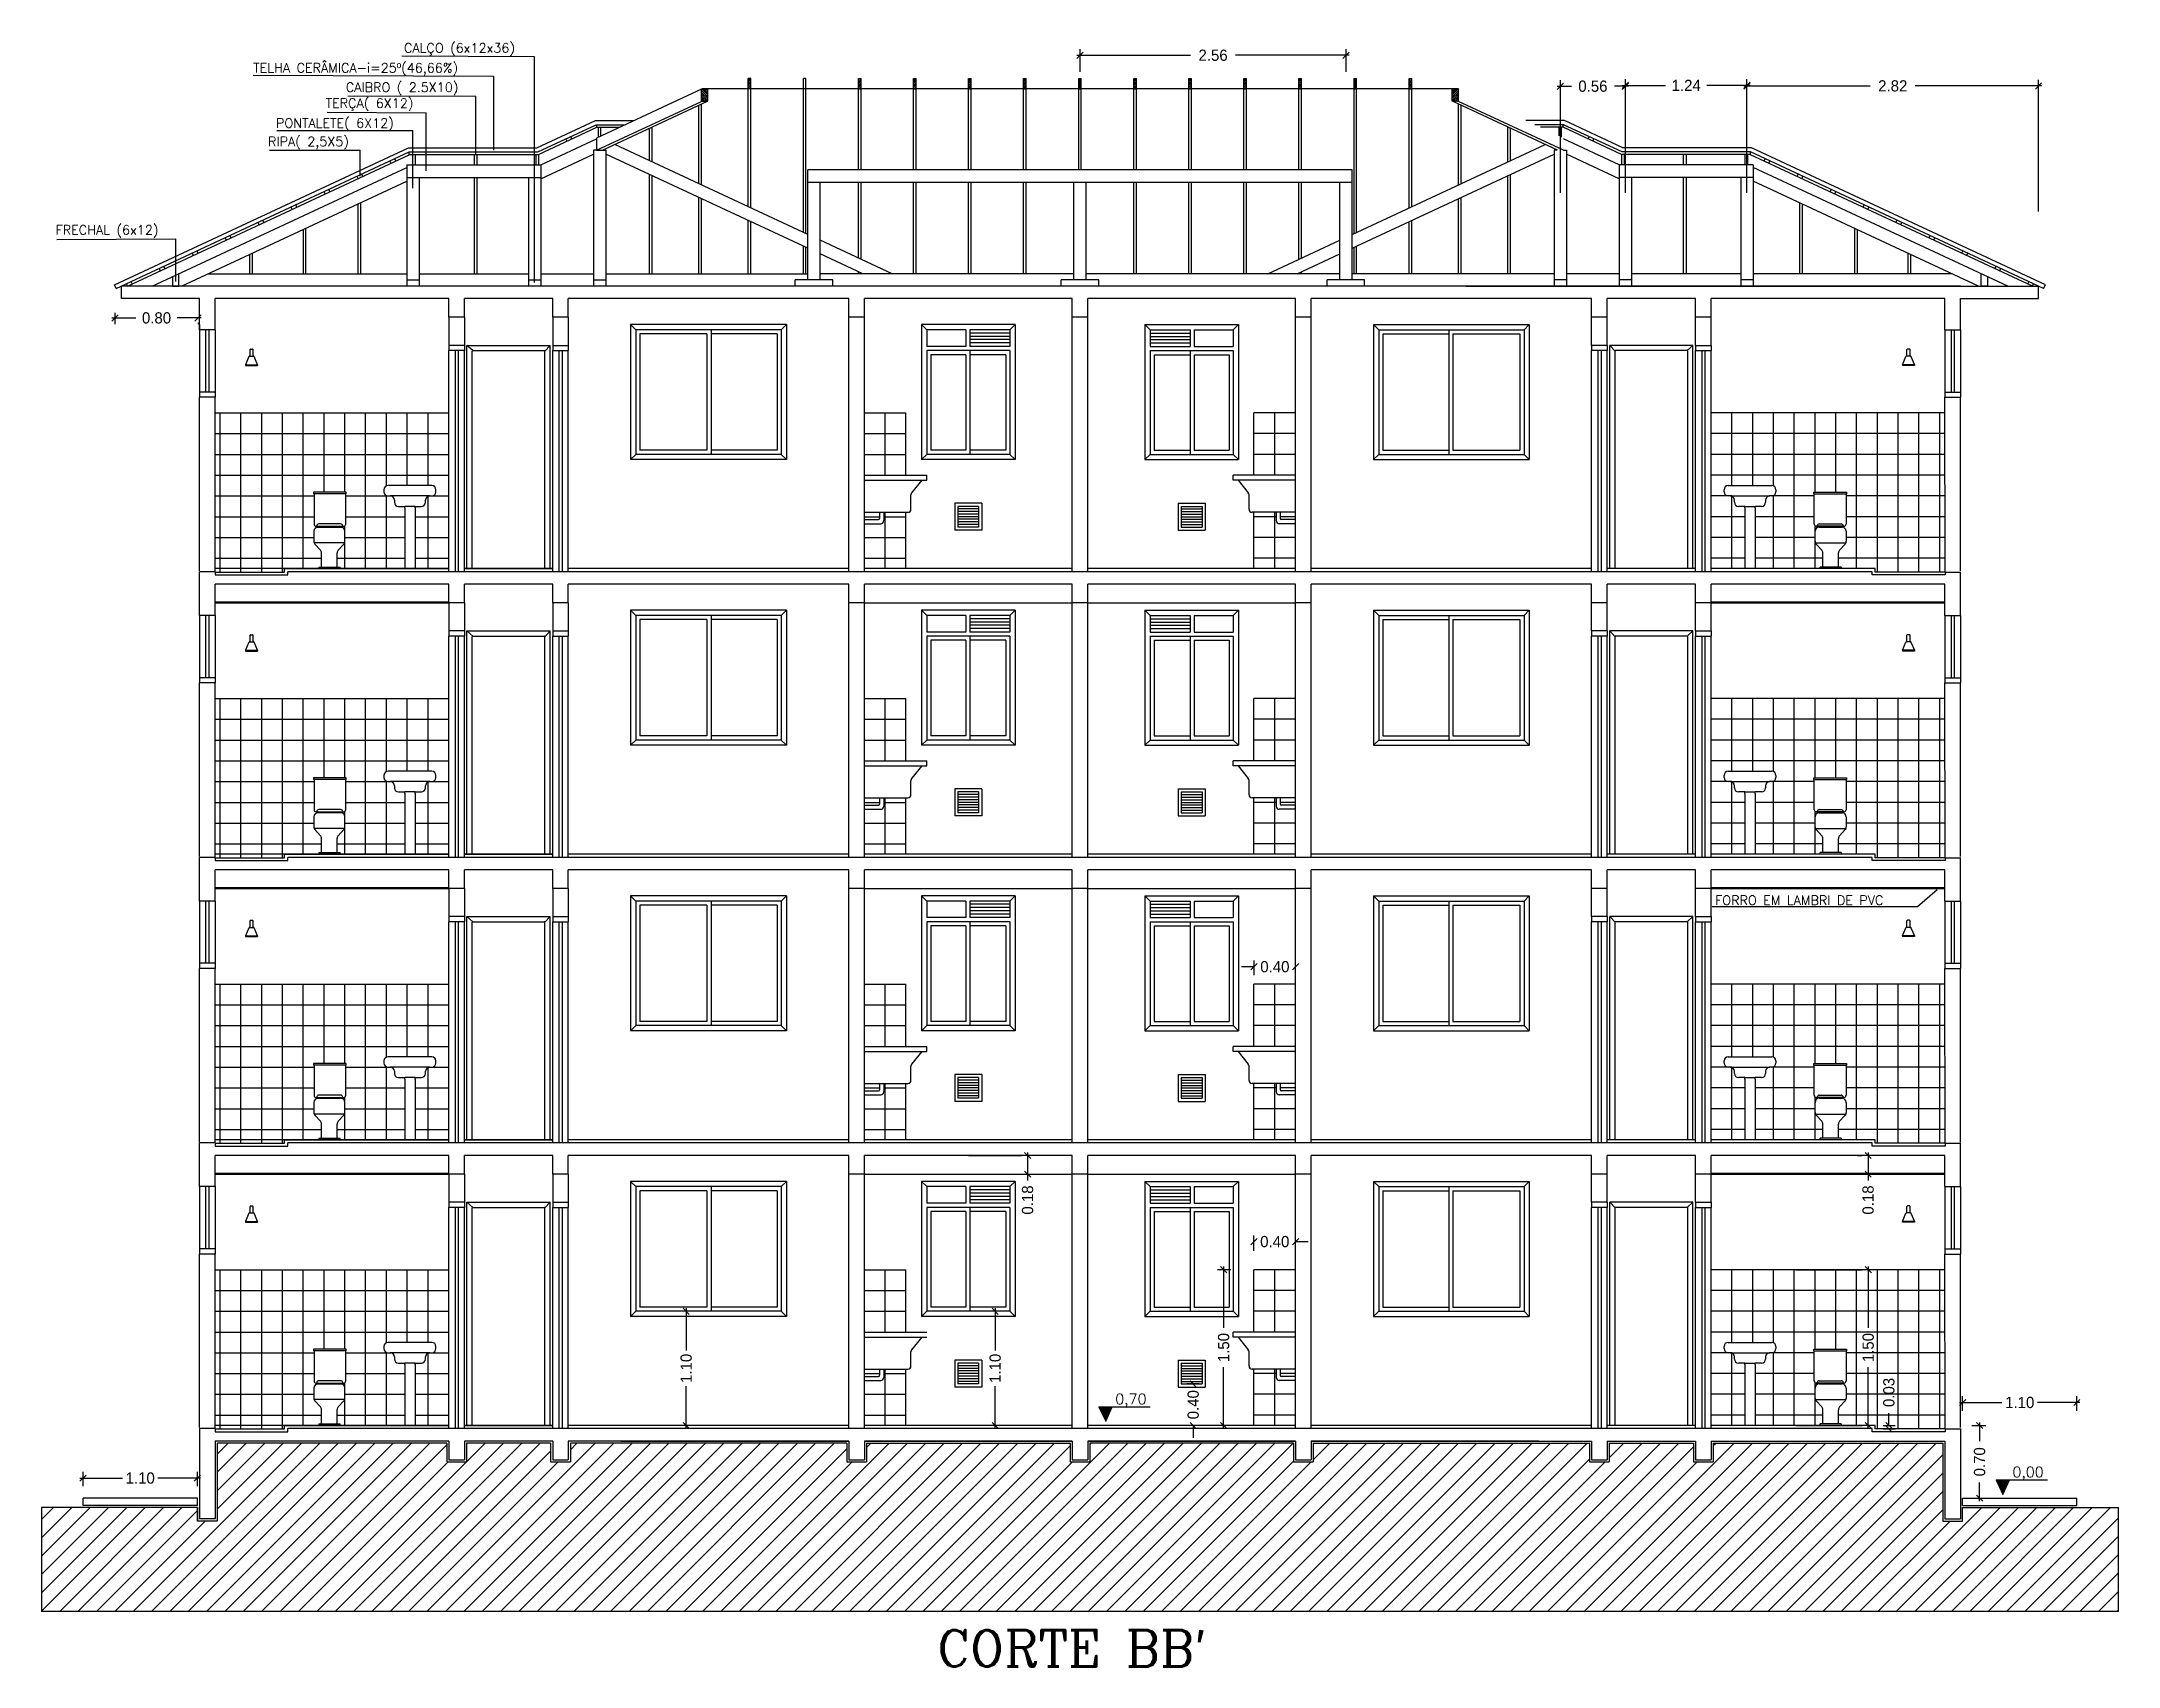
# Model space of a CAD drawing. Extents: x -18 to 75.6, y 22.6 to 43.7.
# Drawn here: x 55.6 to 75.59, y 22.56 to 38.21 of the extents above; entities that cross this region are included whole.
import ezdxf

# ---------------------------------------------------------------- set-up
doc = ezdxf.new("R2010")
doc.units = 0
doc.header["$LTSCALE"] = 2
doc.linetypes.add('ACAD_ISO04W100', pattern=[30.5, 24, -3, 0.5, -3])
doc.layers.get('0').update_dxf_attribs({"linetype": 'CONTINUOUS'})
doc.layers.get('DEFPOINTS').update_dxf_attribs({"linetype": 'CONTINUOUS'})
for name, color, linetype in [('CONCRETO', 5, 'CONTINUOUS'), ('COTA', 244, 'CONTINUOUS'), ('COTAS', 244, 'CONTINUOUS'), ('EQUIPAMENTOS', 1, 'CONTINUOUS'), ('ESQUADRIAS', 244, 'CONTINUOUS'), ('MADEIRAMENTODETELHADO', 244, 'CONTINUOUS'), ('PAREDE', 7, 'CONTINUOUS'), ('PAREDECORTE', 3, 'CONTINUOUS'), ('PISO', 30, 'CONTINUOUS'), ('TELHADO', 30, 'CONTINUOUS'), ('TERRENOEMCORTE', 244, 'CONTINUOUS'), ('TEXTO', 1, 'CONTINUOUS')]:
    doc.layers.add(name, color=color, linetype=linetype)
doc.styles.add('ROMANC', font='ROMANC.SHX')
doc.dimstyles.get("Standard").update_dxf_attribs({"dimtxt": 0.18, "dimasz": 0.18, "dimexe": 0.18, "dimexo": 0.0625, "dimgap": 0.09, "dimtad": 0, "dimtih": 1, "dimtoh": 1, "dimdec": 4, "dimzin": 0, "dimtxsty": 'STANDARD', "dimcen": 0.09, "dimazin": 3, "dimtfac": 1, "dimtdec": 4, "dimtofl": 0, "dimtmove": 0, "dimatfit": 3, "dimtolj": 1, "dimtzin": 0})

msp = doc.modelspace()

# ---------------------------------------------------------------- texts
at = {"layer": 'COTAS', "color": 244, "ltscale": 0.2, "style": 'ROMANC'}
for s, p in [('0,70', (65.934, 25.086)), ('0,00', (74.569, 24.383))]:
    msp.add_text(s, height=0.1, dxfattribs=at).set_placement(p)
at = {"layer": 'TEXTO', "color": 30, "ltscale": 0.3, "style": 'ROMANC'}
for s, p in [('CALÇO (6x12x36)', (59.088, 38.1)), ('TELHA CERÂMICA-i=25º(46,66%)', (57.637, 37.908)), ('CAIBRO ( 2.5X10)', (58.528, 37.721)), ('TERÇA( 6X12)', (58.334, 37.568)), ('PONTALETE( 6X12)', (57.856, 37.377)), ('RIPA( 2,5X5)', (57.779, 37.199)), ('FRECHAL (6x12)', (55.734, 36.347))]:
    msp.add_text(s, height=0.09, rotation=360, dxfattribs=at).set_placement(p)
at = {"layer": 'TEXTO', "color": 30, "linetype": 'CONTINUOUS', "ltscale": 0.3, "style": 'ROMANC'}
msp.add_text('FORRO EM LAMBRI DE PVC', height=0.09, rotation=360, dxfattribs=at).set_placement((71.707, 29.893))
at = {"layer": 'TEXTO', "color": 5, "ltscale": 0.3, "style": 'ROMANC'}
msp.add_text("CORTE BB'", height=0.35, dxfattribs=at).set_placement((64.22, 22.561))

# ---------------------------------------------------------------- blocks, each defined once
blk = doc.blocks.new('_OBLIQUE')
at = {"color": 0, "linetype": 'BYBLOCK'}
blk.add_line((-0.5, -0.5), (0.5, 0.5), dxfattribs=at)
blk = doc.blocks.new('*D4')
at = {"color": 244, "linetype": 'BYBLOCK', "ltscale": 0.2}
for p, q in [((78.647, 26.788), (78.647, 26.606)), ((78.573, 26.758), (78.707, 26.758)), ((78.647, 26.028), (78.647, 26.21)), ((78.593, 26.058), (78.707, 26.058))]:
    blk.add_line(p, q, dxfattribs=at)
at = {"layer": 'DEFPOINTS', "color": 0, "linetype": 'BYBLOCK', "ltscale": 0.2}
for p in [(77.733, 26.758), (77.753, 26.058), (78.647, 26.058)]:
    blk.add_point(p, dxfattribs=at)
at = {"color": 244, "linetype": 'BYBLOCK', "ltscale": 0.2, "xscale": 0.06, "yscale": 0.06, "zscale": 0.06}
for p, rotation in [((78.647, 26.758), 90), ((78.647, 26.058), 270)]:
    blk.add_blockref('_OBLIQUE', p, dxfattribs=dict(at, rotation=rotation))
at = {"color": 30, "linetype": 'BYBLOCK', "ltscale": 0.2, "insert": (78.647, 26.408), "char_height": 0.108, "attachment_point": 5, "rotation": 90}
blk.add_mtext('\\A1;0.70', dxfattribs=at)
blk = doc.blocks.new('*X3')
at = {"color": 0}
for p, q in [((191.8346, 96.81), (191.8357, 96.8112)), ((191.8352, 96.8088), (191.8375, 96.8112)), ((191.8357, 96.8076), (191.8392, 96.8112)), ((191.8363, 96.8064), (191.841, 96.8112)), ((191.8369, 96.8052), (191.8428, 96.8112)), ((191.8374, 96.804), (191.8445, 96.8112)), ((191.838, 96.8028), (191.8463, 96.8112)), ((191.8386, 96.8016), (191.8481, 96.8112)), ((191.8391, 96.8004), (191.8498, 96.8112)), ((191.8397, 96.7992), (191.8516, 96.8112)), ((191.8403, 96.798), (191.8534, 96.8112)), ((191.8408, 96.7968), (191.8551, 96.8112)), ((191.8414, 96.7956), (191.8569, 96.8112)), ((191.842, 96.7944), (191.8587, 96.8112)), ((191.8425, 96.7932), (191.8605, 96.8112)), ((191.8431, 96.792), (191.8622, 96.8112)), ((191.8436, 96.7908), (191.864, 96.8112)), ((191.8442, 96.7896), (191.8658, 96.8112)), ((191.8448, 96.7884), (191.8675, 96.8112)), ((191.8453, 96.7872), (191.8693, 96.8112)), ((191.8459, 96.786), (191.8711, 96.8112)), ((191.8465, 96.7848), (191.8728, 96.8112)), ((191.847, 96.7836), (191.8746, 96.8112)), ((191.8476, 96.7824), (191.8764, 96.8112)), ((191.8482, 96.7812), (191.8781, 96.8112)), ((191.8487, 96.78), (191.8799, 96.8112)), ((191.8493, 96.7788), (191.8817, 96.8112)), ((191.8499, 96.7776), (191.8834, 96.8112)), ((191.8504, 96.7764), (191.8852, 96.8112)), ((191.851, 96.7752), (191.887, 96.8112)), ((191.8516, 96.774), (191.8887, 96.8112)), ((191.8521, 96.7728), (191.8905, 96.8112)), ((191.8527, 96.7716), (191.8923, 96.8112)), ((191.8533, 96.7704), (191.894, 96.8112)), ((191.8538, 96.7692), (191.8958, 96.8112)), ((191.8544, 96.768), (191.8976, 96.8112)), ((191.855, 96.7668), (191.8972, 96.809)), ((191.8555, 96.7656), (191.8957, 96.8057)), ((191.8561, 96.7644), (191.8942, 96.8025)), ((191.8567, 96.7632), (191.8927, 96.7992)), ((191.8572, 96.762), (191.8913, 96.796)), ((191.8578, 96.7608), (191.8898, 96.7928)), ((191.8584, 96.7596), (191.8883, 96.7895)), ((191.8589, 96.7584), (191.8868, 96.7863)), ((191.8595, 96.7572), (191.8853, 96.783)), ((191.8601, 96.756), (191.8839, 96.7798)), ((191.8606, 96.7548), (191.8824, 96.7765)), ((191.8612, 96.7536), (191.8809, 96.7733)), ((191.8618, 96.7524), (191.8794, 96.77)), ((191.8623, 96.7512), (191.8779, 96.7668)), ((191.8629, 96.75), (191.8765, 96.7635)), ((191.8635, 96.7488), (191.875, 96.7603)), ((191.864, 96.7476), (191.8735, 96.757)), ((191.8646, 96.7464), (191.872, 96.7538)), ((191.8652, 96.7452), (191.8705, 96.7505)), ((191.8657, 96.744), (191.8691, 96.7473)), ((191.8663, 96.7428), (191.8676, 96.744))]:
    blk.add_line(p, q, dxfattribs=at)
blk = doc.blocks.new('A$C3')
at = {"layer": 'DEFPOINTS', "color": 0, "linetype": 'BYBLOCK', "ltscale": 0.3}
for p in [(0.035, 0.032), (0.235, 0.032)]:
    blk.add_point(p, dxfattribs=at)
at = {"layer": 'EQUIPAMENTOS', "color": 30, "linetype": 'CONTINUOUS', "ltscale": 0.3}
for p, q in [((0.005, 0.262), (0.265, 0.262)), ((0.035, 0.232), (0.235, 0.232)), ((0.035, 0.207), (0.235, 0.207)), ((0.005, 0.002), (0.265, 0.002)), ((0.035, 0.182), (0.235, 0.182)), ((0.035, 0.157), (0.235, 0.157)), ((0.035, 0.132), (0.235, 0.132)), ((0.035, 0.107), (0.235, 0.107)), ((0.035, 0.082), (0.235, 0.082)), ((0.035, 0.057), (0.235, 0.057)), ((0.035, 0.032), (0.235, 0.032))]:
    blk.add_line(p, q, dxfattribs=at)
at = {"layer": 'PAREDE', "color": 30, "linetype": 'CONTINUOUS', "ltscale": 0.3}
for p, q in [((0.005, 0.262), (0.005, 0.002)), ((0.035, 0.232), (0.035, 0.032)), ((0.235, 0.232), (0.235, 0.032)), ((0.265, 0.262), (0.265, 0.002))]:
    blk.add_line(p, q, dxfattribs=at)
blk = doc.blocks.new('*D6')
at = {"color": 244, "linetype": 'BYBLOCK', "ltscale": 0.2}
for p, q in [((104.976, 27.461), (105.614, 27.461)), ((105.674, 27.491), (105.674, 26.9)), ((105.674, 25.931), (105.674, 26.522)), ((104.976, 25.961), (105.614, 25.961))]:
    blk.add_line(p, q, dxfattribs=at)
at = {"layer": 'DEFPOINTS', "color": 0, "linetype": 'BYBLOCK', "ltscale": 0.2}
for p in [(105.674, 27.461), (105.816, 27.461), (105.816, 25.961)]:
    blk.add_point(p, dxfattribs=at)
at = {"color": 244, "linetype": 'BYBLOCK', "ltscale": 0.2, "xscale": 0.06, "yscale": 0.06, "zscale": 0.06}
for p, rotation in [((105.674, 27.461), 90), ((105.674, 25.961), 270)]:
    blk.add_blockref('_OBLIQUE', p, dxfattribs=dict(at, rotation=rotation))
at = {"color": 30, "linetype": 'BYBLOCK', "ltscale": 0.2, "insert": (105.674, 26.711), "char_height": 0.108, "attachment_point": 5, "rotation": 90}
blk.add_mtext('\\A1;1.50', dxfattribs=at)
blk = doc.blocks.new('*D7')
at = {"color": 244, "linetype": 'BYBLOCK', "ltscale": 0.2}
for p, q in [((106.711, 25.961), (106.711, 26.081)), ((106.656, 25.961), (106.771, 25.961)), ((106.656, 25.928), (106.771, 25.928)), ((106.711, 25.928), (106.711, 25.928))]:
    blk.add_line(p, q, dxfattribs=at)
at = {"layer": 'DEFPOINTS', "color": 0, "linetype": 'BYBLOCK', "ltscale": 0.2}
for p in [(105.816, 25.961), (105.816, 25.928), (106.711, 25.961)]:
    blk.add_point(p, dxfattribs=at)
at = {"color": 244, "linetype": 'BYBLOCK', "ltscale": 0.2, "xscale": 0.06, "yscale": 0.06, "zscale": 0.06}
for p, rotation in [((106.711, 25.961), 270), ((106.711, 25.928), 90)]:
    blk.add_blockref('_OBLIQUE', p, dxfattribs=dict(at, rotation=rotation))
at = {"color": 30, "linetype": 'BYBLOCK', "ltscale": 0.2, "insert": (106.711, 26.279), "char_height": 0.108, "attachment_point": 5, "rotation": 90}
blk.add_mtext('\\A1;0.03', dxfattribs=at)
blk = doc.blocks.new('*D8')
at = {"color": 244, "linetype": 'BYBLOCK', "ltscale": 0.2}
for p, q in [((105.747, 28.591), (105.747, 28.381)), ((105.646, 28.561), (105.687, 28.561)), ((105.646, 28.381), (105.687, 28.381)), ((105.747, 28.381), (105.747, 28.321))]:
    blk.add_line(p, q, dxfattribs=at)
at = {"layer": 'DEFPOINTS', "color": 0, "linetype": 'BYBLOCK', "ltscale": 0.2}
for p in [(106.486, 28.561), (105.747, 28.381), (106.486, 28.381)]:
    blk.add_point(p, dxfattribs=at)
at = {"color": 244, "linetype": 'BYBLOCK', "ltscale": 0.2, "xscale": 0.06, "yscale": 0.06, "zscale": 0.06}
for p, rotation in [((105.747, 28.561), 90), ((105.747, 28.381), 270)]:
    blk.add_blockref('_OBLIQUE', p, dxfattribs=dict(at, rotation=rotation))
at = {"color": 30, "linetype": 'BYBLOCK', "ltscale": 0.2, "insert": (105.747, 28.132), "char_height": 0.108, "attachment_point": 5, "rotation": 90}
blk.add_mtext('\\A1;0.18', dxfattribs=at)
blk = doc.blocks.new('*D9')
at = {"color": 244, "linetype": 'BYBLOCK', "ltscale": 0.2}
for p, q in [((99.964, 28.591), (99.964, 28.381)), ((99.396, 28.561), (99.904, 28.561)), ((99.396, 28.381), (99.904, 28.381)), ((99.964, 28.381), (99.964, 28.321))]:
    blk.add_line(p, q, dxfattribs=at)
at = {"layer": 'DEFPOINTS', "color": 0, "linetype": 'BYBLOCK', "ltscale": 0.2}
for p in [(100.236, 28.561), (99.964, 28.381), (100.236, 28.381)]:
    blk.add_point(p, dxfattribs=at)
at = {"color": 244, "linetype": 'BYBLOCK', "ltscale": 0.2, "xscale": 0.06, "yscale": 0.06, "zscale": 0.06}
for p, rotation in [((99.964, 28.561), 90), ((99.964, 28.381), 270)]:
    blk.add_blockref('_OBLIQUE', p, dxfattribs=dict(at, rotation=rotation))
at = {"color": 30, "linetype": 'BYBLOCK', "ltscale": 0.2, "insert": (99.964, 28.132), "char_height": 0.108, "attachment_point": 5, "rotation": 90}
blk.add_mtext('\\A1;0.18', dxfattribs=at)
blk = doc.blocks.new('*D10')
at = {"color": 244, "linetype": 'BYBLOCK', "ltscale": 0.2}
for p, q in [((98.496, 26.361), (98.379, 26.361)), ((98.439, 26.361), (98.439, 26.361)), ((98.496, 25.961), (98.379, 25.961)), ((98.439, 25.961), (98.439, 25.841))]:
    blk.add_line(p, q, dxfattribs=at)
at = {"layer": 'DEFPOINTS', "color": 0, "linetype": 'BYBLOCK', "ltscale": 0.2}
for p in [(99.336, 26.361), (98.439, 25.961), (99.336, 25.961)]:
    blk.add_point(p, dxfattribs=at)
at = {"color": 244, "linetype": 'BYBLOCK', "ltscale": 0.2, "xscale": 0.06, "yscale": 0.06, "zscale": 0.06}
for p, rotation in [((98.439, 26.361), 270), ((98.439, 25.961), 90)]:
    blk.add_blockref('_OBLIQUE', p, dxfattribs=dict(at, rotation=rotation))
at = {"color": 30, "linetype": 'BYBLOCK', "ltscale": 0.2, "insert": (98.439, 26.161), "char_height": 0.108, "attachment_point": 5, "rotation": 90}
blk.add_mtext('\\A1;0.40', dxfattribs=at)
blk = doc.blocks.new('*D11')
at = {"color": 244, "linetype": 'BYBLOCK', "ltscale": 0.2}
for p, q in [((106.656, 26.101), (106.656, 26.242)), ((107.756, 26.101), (107.756, 26.242)), ((106.626, 26.182), (107.035, 26.182)), ((107.786, 26.182), (107.377, 26.182))]:
    blk.add_line(p, q, dxfattribs=at)
at = {"layer": 'DEFPOINTS', "color": 0, "linetype": 'BYBLOCK', "ltscale": 0.2}
for p in [(107.756, 26.182), (106.656, 25.261), (107.756, 25.261)]:
    blk.add_point(p, dxfattribs=at)
at = {"color": 244, "linetype": 'BYBLOCK', "ltscale": 0.2, "xscale": 0.06, "yscale": 0.06, "zscale": 0.06, "rotation": 180}
blk.add_blockref('_OBLIQUE', (106.656, 26.182), dxfattribs=at)
at = {"color": 244, "linetype": 'BYBLOCK', "ltscale": 0.2, "xscale": 0.06, "yscale": 0.06, "zscale": 0.06}
blk.add_blockref('_OBLIQUE', (107.756, 26.182), dxfattribs=at)
at = {"color": 30, "linetype": 'BYBLOCK', "ltscale": 0.2, "insert": (107.206, 26.182), "char_height": 0.108, "attachment_point": 5}
blk.add_mtext('\\A1;1.10', dxfattribs=at)
blk = doc.blocks.new('*D12')
at = {"color": 244, "linetype": 'BYBLOCK', "ltscale": 0.2}
for p, q in [((88.536, 25.454), (88.945, 25.454)), ((88.566, 25.376), (88.566, 25.514)), ((89.696, 25.454), (89.287, 25.454)), ((89.666, 25.376), (89.666, 25.514))]:
    blk.add_line(p, q, dxfattribs=at)
at = {"layer": 'DEFPOINTS', "color": 0, "linetype": 'BYBLOCK', "ltscale": 0.2}
for p in [(89.666, 25.454), (88.566, 24.536), (89.666, 24.536)]:
    blk.add_point(p, dxfattribs=at)
at = {"color": 244, "linetype": 'BYBLOCK', "ltscale": 0.2, "xscale": 0.06, "yscale": 0.06, "zscale": 0.06, "rotation": 180}
blk.add_blockref('_OBLIQUE', (88.566, 25.454), dxfattribs=at)
at = {"color": 244, "linetype": 'BYBLOCK', "ltscale": 0.2, "xscale": 0.06, "yscale": 0.06, "zscale": 0.06}
blk.add_blockref('_OBLIQUE', (89.666, 25.454), dxfattribs=at)
at = {"color": 30, "linetype": 'BYBLOCK', "ltscale": 0.2, "insert": (89.116, 25.454), "char_height": 0.108, "attachment_point": 5}
blk.add_mtext('\\A1;1.10', dxfattribs=at)
blk = doc.blocks.new('*D34')
at = {"color": 244, "linetype": 'BYBLOCK', "ltscale": 0.2}
for p, q in [((98.996, 27.461), (98.866, 27.461)), ((98.926, 27.491), (98.926, 26.9)), ((98.926, 25.931), (98.926, 26.522)), ((98.996, 25.961), (98.866, 25.961))]:
    blk.add_line(p, q, dxfattribs=at)
at = {"layer": 'DEFPOINTS', "color": 0, "linetype": 'BYBLOCK', "ltscale": 0.2}
for p in [(99.836, 27.461), (98.926, 25.961), (99.836, 25.961)]:
    blk.add_point(p, dxfattribs=at)
at = {"color": 244, "linetype": 'BYBLOCK', "ltscale": 0.2, "xscale": 0.06, "yscale": 0.06, "zscale": 0.06}
for p, rotation in [((98.926, 27.461), 90), ((98.926, 25.961), 270)]:
    blk.add_blockref('_OBLIQUE', p, dxfattribs=dict(at, rotation=rotation))
at = {"color": 30, "linetype": 'BYBLOCK', "ltscale": 0.2, "insert": (98.926, 26.711), "char_height": 0.108, "attachment_point": 5, "rotation": 90}
blk.add_mtext('\\A1;1.50', dxfattribs=at)
blk = doc.blocks.new('*D35')
at = {"color": 244, "linetype": 'BYBLOCK', "ltscale": 0.2}
for p, q in [((99.836, 28.301), (99.836, 28.45)), ((99.836, 28.39), (99.836, 28.39)), ((100.236, 28.301), (100.236, 28.45)), ((100.236, 28.39), (100.356, 28.39))]:
    blk.add_line(p, q, dxfattribs=at)
at = {"layer": 'DEFPOINTS', "color": 0, "linetype": 'BYBLOCK', "ltscale": 0.2}
for p in [(100.236, 28.39), (99.836, 27.461), (100.236, 27.461)]:
    blk.add_point(p, dxfattribs=at)
at = {"color": 244, "linetype": 'BYBLOCK', "ltscale": 0.2, "xscale": 0.06, "yscale": 0.06, "zscale": 0.06}
blk.add_blockref('_OBLIQUE', (99.836, 28.39), dxfattribs=at)
at = {"color": 244, "linetype": 'BYBLOCK', "ltscale": 0.2, "xscale": 0.06, "yscale": 0.06, "zscale": 0.06, "rotation": 180}
blk.add_blockref('_OBLIQUE', (100.236, 28.39), dxfattribs=at)
at = {"color": 30, "linetype": 'BYBLOCK', "ltscale": 0.2, "insert": (100.036, 28.39), "char_height": 0.108, "attachment_point": 5}
blk.add_mtext('\\A1;0.40', dxfattribs=at)
blk = doc.blocks.new('*X40')
at = {"color": 0, "ltscale": 0.2}
for p, q in [((89.048, 24.171), (90.668, 25.791)), ((89.224, 24.171), (90.844, 25.791)), ((89.401, 24.171), (91.021, 25.791)), ((89.578, 24.171), (91.198, 25.791)), ((89.755, 24.171), (91.375, 25.791)), ((89.856, 25.156), (90.491, 25.791)), ((89.856, 25.333), (90.314, 25.791)), ((89.856, 25.51), (90.137, 25.791)), ((89.856, 25.686), (89.961, 25.791)), ((89.932, 24.171), (91.552, 25.791)), ((90.108, 24.171), (91.728, 25.791)), ((90.285, 24.171), (91.905, 25.791)), ((90.992, 24.171), (92.612, 25.791)), ((91.169, 24.171), (92.789, 25.791)), ((91.346, 24.171), (92.966, 25.791)), ((91.876, 24.171), (93.496, 25.791)), ((92.053, 24.171), (93.673, 25.791)), ((92.23, 24.171), (93.85, 25.791)), ((92.256, 25.612), (92.435, 25.791)), ((92.256, 25.788), (92.259, 25.791)), ((92.406, 24.171), (94.026, 25.791)), ((92.583, 24.171), (94.203, 25.791)), ((92.76, 24.171), (94.38, 25.791)), ((92.937, 24.171), (94.557, 25.791)), ((93.114, 24.171), (94.734, 25.791)), ((93.256, 25.728), (93.319, 25.791)), ((93.29, 24.171), (94.91, 25.791)), ((93.467, 24.171), (95.087, 25.791)), ((93.644, 24.171), (95.264, 25.791)), ((93.821, 24.171), (95.441, 25.791)), ((93.997, 24.171), (95.617, 25.791)), ((94.174, 24.171), (95.794, 25.791)), ((94.705, 24.171), (96.325, 25.791)), ((94.881, 24.171), (96.501, 25.791)), ((95.058, 24.171), (96.678, 25.791)), ((95.235, 24.171), (96.855, 25.791)), ((95.412, 24.171), (97.032, 25.791)), ((95.588, 24.171), (97.208, 25.791)), ((95.765, 24.171), (97.385, 25.791)), ((95.942, 24.171), (97.562, 25.791)), ((96.106, 25.749), (96.148, 25.791)), ((96.119, 24.171), (97.739, 25.791)), ((96.296, 24.171), (97.916, 25.791)), ((96.826, 24.171), (98.446, 25.791)), ((97.003, 24.171), (98.623, 25.791)), ((97.179, 24.171), (98.799, 25.791)), ((97.356, 24.171), (98.976, 25.791)), ((97.533, 24.171), (99.153, 25.791)), ((97.71, 24.171), (99.33, 25.791)), ((97.887, 24.171), (99.507, 25.791)), ((98.063, 24.171), (99.683, 25.791)), ((98.24, 24.171), (99.86, 25.791)), ((98.256, 25.778), (98.269, 25.791)), ((98.417, 24.171), (100.037, 25.791)), ((98.594, 24.171), (100.214, 25.791)), ((99.124, 24.171), (100.744, 25.791)), ((99.301, 24.171), (100.921, 25.791)), ((99.478, 24.171), (101.098, 25.791)), ((99.654, 24.171), (101.274, 25.791)), ((99.831, 24.171), (101.451, 25.791)), ((100.008, 24.171), (101.628, 25.791)), ((100.185, 24.171), (101.805, 25.791)), ((100.361, 24.171), (101.981, 25.791)), ((100.406, 25.63), (100.567, 25.791)), ((100.538, 24.171), (102.158, 25.791)), ((100.715, 24.171), (102.335, 25.791)), ((100.892, 24.171), (102.512, 25.791)), ((101.069, 24.171), (102.689, 25.791)), ((101.245, 24.171), (102.865, 25.791)), ((101.422, 24.171), (103.042, 25.791)), ((101.952, 24.171), (103.572, 25.791)), ((102.129, 24.171), (103.749, 25.791)), ((102.306, 24.171), (103.926, 25.791)), ((102.836, 24.171), (104.456, 25.791)), ((103.013, 24.171), (104.633, 25.791)), ((103.19, 24.171), (104.81, 25.791)), ((103.256, 25.651), (103.396, 25.791)), ((103.367, 24.171), (104.987, 25.791)), ((103.543, 24.171), (105.163, 25.791)), ((103.72, 24.171), (105.34, 25.791)), ((103.897, 24.171), (105.517, 25.791)), ((104.074, 24.171), (105.694, 25.791)), ((104.251, 24.171), (105.871, 25.791)), ((104.256, 25.768), (104.28, 25.791)), ((104.427, 24.171), (106.047, 25.791)), ((104.604, 24.171), (106.224, 25.791)), ((104.781, 24.171), (106.401, 25.791)), ((90.462, 24.171), (92.066, 25.775)), ((90.639, 24.171), (92.079, 25.611)), ((90.815, 24.171), (92.255, 25.611)), ((91.523, 24.171), (93.066, 25.714)), ((91.699, 24.171), (93.139, 25.611)), ((94.351, 24.171), (95.916, 25.736)), ((94.528, 24.171), (95.968, 25.611)), ((96.472, 24.171), (98.066, 25.765)), ((96.649, 24.171), (98.089, 25.611)), ((98.77, 24.171), (100.216, 25.617)), ((98.947, 24.171), (100.387, 25.611)), ((101.599, 24.171), (103.066, 25.638)), ((101.776, 24.171), (103.216, 25.611)), ((102.483, 24.171), (104.066, 25.754)), ((102.66, 24.171), (104.1, 25.611)), ((104.958, 24.171), (106.466, 25.679)), ((105.134, 24.171), (106.466, 25.503)), ((105.311, 24.171), (106.466, 25.326)), ((88.166, 24.173), (89.164, 25.171)), ((88.166, 24.35), (88.987, 25.171)), ((88.166, 24.527), (88.81, 25.171)), ((88.166, 24.704), (88.633, 25.171)), ((88.166, 24.88), (88.457, 25.171)), ((88.166, 25.057), (88.28, 25.171)), ((88.341, 24.171), (89.341, 25.171)), ((88.517, 24.171), (89.517, 25.171)), ((88.694, 24.171), (89.666, 25.143)), ((88.871, 24.171), (89.741, 25.041)), ((105.488, 24.171), (106.466, 25.149)), ((105.665, 24.171), (106.535, 25.041)), ((105.841, 24.171), (106.841, 25.171)), ((106.018, 24.171), (107.018, 25.171)), ((106.195, 24.171), (107.195, 25.171)), ((106.372, 24.171), (107.372, 25.171)), ((106.549, 24.171), (107.549, 25.171)), ((106.656, 25.162), (106.665, 25.171)), ((106.725, 24.171), (107.725, 25.171)), ((106.902, 24.171), (107.902, 25.171)), ((107.079, 24.171), (108.079, 25.171)), ((107.256, 24.171), (108.156, 25.071)), ((107.432, 24.171), (108.156, 24.895)), ((107.609, 24.171), (108.156, 24.718)), ((107.786, 24.171), (108.156, 24.541)), ((107.963, 24.171), (108.156, 24.364)), ((108.14, 24.171), (108.156, 24.187))]:
    blk.add_line(p, q, dxfattribs=at)
blk = doc.blocks.new('*D41')
at = {"color": 244, "linetype": 'BYBLOCK', "ltscale": 0.2}
for p, q in [((99.836, 31.051), (99.836, 31.191)), ((100.236, 31.051), (100.236, 31.191)), ((99.836, 31.131), (99.716, 31.131)), ((100.236, 31.131), (100.236, 31.131))]:
    blk.add_line(p, q, dxfattribs=at)
at = {"layer": 'DEFPOINTS', "color": 0, "linetype": 'BYBLOCK', "ltscale": 0.2}
for p in [(99.836, 31.131), (99.836, 30.211), (100.236, 30.211)]:
    blk.add_point(p, dxfattribs=at)
at = {"color": 244, "linetype": 'BYBLOCK', "ltscale": 0.2, "xscale": 0.06, "yscale": 0.06, "zscale": 0.06}
blk.add_blockref('_OBLIQUE', (99.836, 31.131), dxfattribs=at)
at = {"color": 244, "linetype": 'BYBLOCK', "ltscale": 0.2, "xscale": 0.06, "yscale": 0.06, "zscale": 0.06, "rotation": 180}
blk.add_blockref('_OBLIQUE', (100.236, 31.131), dxfattribs=at)
at = {"color": 30, "linetype": 'BYBLOCK', "ltscale": 0.2, "insert": (100.036, 31.131), "char_height": 0.108, "attachment_point": 5}
blk.add_mtext('\\A1;0.40', dxfattribs=at)
blk = doc.blocks.new('*D45')
at = {"color": 244, "linetype": 'BYBLOCK', "ltscale": 0.2}
for p, q in [((96.646, 27.061), (96.475, 27.061)), ((96.535, 27.091), (96.535, 26.682)), ((96.535, 25.931), (96.535, 26.34)), ((97.246, 25.961), (96.475, 25.961))]:
    blk.add_line(p, q, dxfattribs=at)
at = {"layer": 'DEFPOINTS', "color": 0, "linetype": 'BYBLOCK', "ltscale": 0.2}
for p in [(97.486, 27.061), (96.535, 25.961), (98.086, 25.961)]:
    blk.add_point(p, dxfattribs=at)
at = {"color": 244, "linetype": 'BYBLOCK', "ltscale": 0.2, "xscale": 0.06, "yscale": 0.06, "zscale": 0.06}
for p, rotation in [((96.535, 27.061), 90), ((96.535, 25.961), 270)]:
    blk.add_blockref('_OBLIQUE', p, dxfattribs=dict(at, rotation=rotation))
at = {"color": 30, "linetype": 'BYBLOCK', "ltscale": 0.2, "insert": (96.535, 26.511), "char_height": 0.108, "attachment_point": 5, "rotation": 90}
blk.add_mtext('\\A1;1.10', dxfattribs=at)
blk = doc.blocks.new('*D46')
at = {"color": 244, "linetype": 'BYBLOCK', "ltscale": 0.2}
for p, q in [((94.446, 27.061), (94.311, 27.061)), ((94.371, 27.091), (94.371, 26.682)), ((94.371, 25.931), (94.371, 26.34)), ((95.096, 25.961), (94.311, 25.961))]:
    blk.add_line(p, q, dxfattribs=at)
at = {"layer": 'DEFPOINTS', "color": 0, "linetype": 'BYBLOCK', "ltscale": 0.2}
for p in [(95.286, 27.061), (94.371, 25.961), (95.936, 25.961)]:
    blk.add_point(p, dxfattribs=at)
at = {"color": 244, "linetype": 'BYBLOCK', "ltscale": 0.2, "xscale": 0.06, "yscale": 0.06, "zscale": 0.06}
for p, rotation in [((94.371, 27.061), 90), ((94.371, 25.961), 270)]:
    blk.add_blockref('_OBLIQUE', p, dxfattribs=dict(at, rotation=rotation))
at = {"color": 30, "linetype": 'BYBLOCK', "ltscale": 0.2, "insert": (94.371, 26.511), "char_height": 0.108, "attachment_point": 5, "rotation": 90}
blk.add_mtext('\\A1;1.10', dxfattribs=at)
blk = doc.blocks.new('*X30')
at = {"color": 0, "ltscale": 0.2}
for p, q in [((102.33, 38.372), (102.371, 38.414)), ((102.33, 38.39), (102.354, 38.414)), ((102.33, 38.407), (102.336, 38.414)), ((102.33, 38.354), (102.387, 38.412)), ((102.33, 38.337), (102.39, 38.397)), ((102.33, 38.319), (102.39, 38.379)), ((102.33, 38.301), (102.39, 38.361)), ((102.34, 38.294), (102.39, 38.344)), ((102.357, 38.294), (102.39, 38.326)), ((102.375, 38.294), (102.39, 38.308))]:
    blk.add_line(p, q, dxfattribs=at)
blk = doc.blocks.new('*X212')
at = {"color": 0, "ltscale": 0.2}
for p, q in [((71.952, 33.415), (71.966, 33.429)), ((71.952, 33.397), (71.977, 33.422)), ((71.952, 33.379), (71.977, 33.404)), ((71.952, 33.362), (71.977, 33.387)), ((71.952, 33.344), (71.977, 33.369)), ((71.955, 33.329), (71.977, 33.351)), ((71.972, 33.329), (71.977, 33.334))]:
    blk.add_line(p, q, dxfattribs=at)
blk = doc.blocks.new('*X213')
at = {"color": 0, "ltscale": 0.2}
for p, q in [((72.482, 33.415), (72.497, 33.429)), ((72.482, 33.397), (72.507, 33.422)), ((72.482, 33.379), (72.507, 33.404)), ((72.482, 33.361), (72.507, 33.386)), ((72.482, 33.344), (72.507, 33.369)), ((72.485, 33.329), (72.507, 33.351)), ((72.503, 33.329), (72.507, 33.333))]:
    blk.add_line(p, q, dxfattribs=at)
blk = doc.blocks.new('*X214')
at = {"color": 0, "ltscale": 0.2}
for p, q in [((73.012, 33.414), (73.027, 33.429)), ((73.012, 33.397), (73.037, 33.422)), ((73.012, 33.379), (73.037, 33.404)), ((73.012, 33.361), (73.037, 33.386)), ((73.542, 33.414), (73.557, 33.429)), ((73.542, 33.396), (73.567, 33.421)), ((73.542, 33.378), (73.567, 33.403)), ((73.542, 33.361), (73.567, 33.386)), ((73.012, 33.343), (73.037, 33.368)), ((73.015, 33.329), (73.037, 33.351)), ((73.033, 33.329), (73.037, 33.333)), ((73.542, 33.343), (73.567, 33.368)), ((73.546, 33.329), (73.567, 33.35)), ((73.563, 33.329), (73.567, 33.333))]:
    blk.add_line(p, q, dxfattribs=at)
blk = doc.blocks.new('*X215')
at = {"color": 0, "ltscale": 0.2}
for p, q in [((74.072, 33.414), (74.088, 33.429)), ((74.072, 33.396), (74.097, 33.421)), ((74.072, 33.378), (74.097, 33.403)), ((74.072, 33.36), (74.097, 33.385)), ((74.602, 33.413), (74.618, 33.429)), ((74.602, 33.396), (74.627, 33.421)), ((74.602, 33.378), (74.627, 33.403)), ((74.602, 33.36), (74.627, 33.385)), ((75.132, 33.413), (75.148, 33.429)), ((75.132, 33.395), (75.157, 33.42)), ((75.132, 33.378), (75.157, 33.403)), ((75.132, 33.36), (75.157, 33.385)), ((74.072, 33.343), (74.097, 33.368)), ((74.076, 33.329), (74.097, 33.35)), ((74.094, 33.329), (74.097, 33.332)), ((74.602, 33.342), (74.627, 33.367)), ((74.606, 33.329), (74.627, 33.35)), ((74.624, 33.329), (74.627, 33.332)), ((75.132, 33.342), (75.157, 33.367)), ((75.137, 33.329), (75.157, 33.349)), ((75.154, 33.329), (75.157, 33.332))]:
    blk.add_line(p, q, dxfattribs=at)
blk = doc.blocks.new('*X216')
at = {"color": 0, "ltscale": 0.2}
for p, q in [((75.662, 33.413), (75.679, 33.429)), ((75.662, 33.395), (75.687, 33.42)), ((75.662, 33.377), (75.687, 33.402)), ((75.662, 33.36), (75.687, 33.385)), ((76.192, 33.412), (76.209, 33.429)), ((76.192, 33.395), (76.217, 33.42)), ((76.192, 33.377), (76.217, 33.402)), ((76.192, 33.359), (76.217, 33.384)), ((76.722, 33.412), (76.739, 33.429)), ((76.722, 33.394), (76.747, 33.419)), ((76.722, 33.377), (76.747, 33.402)), ((76.722, 33.359), (76.747, 33.384)), ((75.662, 33.342), (75.687, 33.367)), ((75.667, 33.329), (75.687, 33.349)), ((75.685, 33.329), (75.687, 33.331)), ((76.192, 33.341), (76.217, 33.366)), ((76.197, 33.329), (76.217, 33.349)), ((76.215, 33.329), (76.217, 33.331)), ((76.722, 33.341), (76.747, 33.366)), ((76.728, 33.329), (76.747, 33.348)), ((76.745, 33.329), (76.747, 33.331))]:
    blk.add_line(p, q, dxfattribs=at)
blk = doc.blocks.new('*X217')
at = {"color": 0, "ltscale": 0.2}
for p, q in [((77.252, 33.412), (77.27, 33.429)), ((77.252, 33.394), (77.277, 33.419)), ((77.252, 33.376), (77.277, 33.401)), ((77.252, 33.359), (77.277, 33.384)), ((77.252, 33.341), (77.277, 33.366)), ((77.258, 33.329), (77.277, 33.348)), ((77.276, 33.329), (77.277, 33.33))]:
    blk.add_line(p, q, dxfattribs=at)
blk = doc.blocks.new('*D218')
at = {"color": 244, "linetype": 'BYBLOCK', "ltscale": 0.2}
for p, q in [((80.504, 32.328), (80.504, 33.416)), ((83.31, 32.148), (83.31, 33.416)), ((80.474, 33.356), (81.691, 33.356)), ((83.34, 33.356), (82.123, 33.356))]:
    blk.add_line(p, q, dxfattribs=at)
at = {"layer": 'DEFPOINTS', "color": 0, "linetype": 'BYBLOCK', "ltscale": 0.2}
for p in [(80.504, 33.356), (80.504, 31.488), (83.31, 31.308)]:
    blk.add_point(p, dxfattribs=at)
at = {"color": 244, "linetype": 'BYBLOCK', "ltscale": 0.2, "xscale": 0.06, "yscale": 0.06, "zscale": 0.06, "rotation": 180}
blk.add_blockref('_OBLIQUE', (80.504, 33.356), dxfattribs=at)
at = {"color": 244, "linetype": 'BYBLOCK', "ltscale": 0.2, "xscale": 0.06, "yscale": 0.06, "zscale": 0.06}
blk.add_blockref('_OBLIQUE', (83.31, 33.356), dxfattribs=at)
at = {"color": 30, "linetype": 'BYBLOCK', "ltscale": 0.2, "insert": (81.907, 33.356), "char_height": 0.108, "attachment_point": 5}
blk.add_mtext('\\A1;{2.82}', dxfattribs=at)
blk = doc.blocks.new('*D219')
at = {"color": 244, "linetype": 'BYBLOCK', "ltscale": 0.2}
for p, q in [((79.334, 32.328), (79.334, 33.421)), ((80.504, 32.328), (80.504, 33.421)), ((79.304, 33.361), (79.721, 33.361)), ((80.534, 33.361), (80.117, 33.361))]:
    blk.add_line(p, q, dxfattribs=at)
at = {"layer": 'DEFPOINTS', "color": 0, "linetype": 'BYBLOCK', "ltscale": 0.2}
for p in [(79.334, 33.361), (79.334, 31.488), (80.504, 31.488)]:
    blk.add_point(p, dxfattribs=at)
at = {"color": 244, "linetype": 'BYBLOCK', "ltscale": 0.2, "xscale": 0.06, "yscale": 0.06, "zscale": 0.06, "rotation": 180}
blk.add_blockref('_OBLIQUE', (79.334, 33.361), dxfattribs=at)
at = {"color": 244, "linetype": 'BYBLOCK', "ltscale": 0.2, "xscale": 0.06, "yscale": 0.06, "zscale": 0.06}
blk.add_blockref('_OBLIQUE', (80.504, 33.361), dxfattribs=at)
at = {"color": 30, "linetype": 'BYBLOCK', "ltscale": 0.2, "insert": (79.919, 33.361), "char_height": 0.108, "attachment_point": 5}
blk.add_mtext('\\A1;{1.24}', dxfattribs=at)
blk = doc.blocks.new('*D220')
at = {"color": 244, "linetype": 'BYBLOCK', "ltscale": 0.2}
for p, q in [((78.708, 32.328), (78.708, 33.413)), ((79.334, 32.328), (79.334, 33.413)), ((78.678, 33.353), (78.814, 33.353)), ((79.364, 33.353), (79.228, 33.353))]:
    blk.add_line(p, q, dxfattribs=at)
at = {"layer": 'DEFPOINTS', "color": 0, "linetype": 'BYBLOCK', "ltscale": 0.2}
for p in [(79.334, 33.353), (78.708, 31.488), (79.334, 31.488)]:
    blk.add_point(p, dxfattribs=at)
at = {"color": 244, "linetype": 'BYBLOCK', "ltscale": 0.2, "xscale": 0.06, "yscale": 0.06, "zscale": 0.06, "rotation": 180}
blk.add_blockref('_OBLIQUE', (78.708, 33.353), dxfattribs=at)
at = {"color": 244, "linetype": 'BYBLOCK', "ltscale": 0.2, "xscale": 0.06, "yscale": 0.06, "zscale": 0.06}
blk.add_blockref('_OBLIQUE', (79.334, 33.353), dxfattribs=at)
at = {"color": 30, "linetype": 'BYBLOCK', "ltscale": 0.2, "insert": (79.021, 33.353), "char_height": 0.108, "attachment_point": 5}
blk.add_mtext('\\A1;{0.56}', dxfattribs=at)
blk = doc.blocks.new('*D221')
at = {"color": 244, "linetype": 'BYBLOCK', "ltscale": 0.2}
for p, q in [((74.055, 32.486), (75.149, 32.486)), ((74.085, 32.328), (74.085, 32.546)), ((76.675, 32.486), (75.581, 32.486)), ((76.645, 32.328), (76.645, 32.546))]:
    blk.add_line(p, q, dxfattribs=at)
at = {"layer": 'DEFPOINTS', "color": 0, "linetype": 'BYBLOCK', "ltscale": 0.2}
for p in [(76.645, 32.486), (74.085, 31.488), (76.645, 31.488)]:
    blk.add_point(p, dxfattribs=at)
at = {"color": 244, "linetype": 'BYBLOCK', "ltscale": 0.2, "xscale": 0.06, "yscale": 0.06, "zscale": 0.06, "rotation": 180}
blk.add_blockref('_OBLIQUE', (74.085, 32.486), dxfattribs=at)
at = {"color": 244, "linetype": 'BYBLOCK', "ltscale": 0.2, "xscale": 0.06, "yscale": 0.06, "zscale": 0.06}
blk.add_blockref('_OBLIQUE', (76.645, 32.486), dxfattribs=at)
at = {"color": 30, "linetype": 'BYBLOCK', "ltscale": 0.2, "insert": (75.365, 32.486), "char_height": 0.108, "attachment_point": 5}
blk.add_mtext('\\A1;2.56', dxfattribs=at)
blk = doc.blocks.new('*D241')
at = {"color": 244, "linetype": 'BYBLOCK', "ltscale": 0.2}
for p, q in [((56.319, 34.988), (56.319, 34.879)), ((56.289, 34.939), (56.521, 34.939)), ((57.149, 34.939), (56.917, 34.939)), ((57.119, 34.891), (57.119, 34.879))]:
    blk.add_line(p, q, dxfattribs=at)
at = {"layer": 'DEFPOINTS', "color": 0, "linetype": 'BYBLOCK', "ltscale": 0.2}
for p in [(56.319, 35.828), (57.119, 35.731), (57.119, 34.939)]:
    blk.add_point(p, dxfattribs=at)
at = {"color": 244, "linetype": 'BYBLOCK', "ltscale": 0.2, "xscale": 0.06, "yscale": 0.06, "zscale": 0.06, "rotation": 180}
blk.add_blockref('_OBLIQUE', (56.319, 34.939), dxfattribs=at)
at = {"color": 244, "linetype": 'BYBLOCK', "ltscale": 0.2, "xscale": 0.06, "yscale": 0.06, "zscale": 0.06}
blk.add_blockref('_OBLIQUE', (57.119, 34.939), dxfattribs=at)
at = {"color": 30, "linetype": 'BYBLOCK', "ltscale": 0.2, "insert": (56.719, 34.939), "char_height": 0.108, "attachment_point": 5}
blk.add_mtext('\\A1;0.80', dxfattribs=at)

# ---------------------------------------------------------------- dimensions: what is measured, and where the dimension line sits
at = {"layer": 'COTAS', "color": 30, "ltscale": 0.2}
for base, p1, p2, picture, middle, set_off in [((67.27, 29.298), (67.67, 28.378), (67.27, 28.378), '*D41', (67.47, 29.298), (-32.566, -1.833)), ((67.669, 26.65), (67.269, 25.721), (67.669, 25.721), '*D35', (67.469, 26.65), (-32.567, -1.739))]:
    dim = msp.add_linear_dim(base=base, p1=p1, p2=p2, dimstyle='STANDARD', override={"dimscale": 0.6, "dimasz": 0.1, "dimexe": 0.1, "dimexo": 1.4, "dimtih": 0, "dimtoh": 0, "dimdec": 2, "dimblk1": 'OBLIQUE', "dimblk2": 'OBLIQUE', "dimsah": 1, "dimdle": 0.05, "dimclrd": 244, "dimclre": 244, "dimclrt": 30}, dxfattribs=at)
    dim.commit()
    dim.dimension.update_dxf_attribs({"geometry": picture, "text_midpoint": middle, "insert": set_off})
at = {"layer": 'COTAS', "color": 244, "linetype": 'CONTINUOUS', "ltscale": 0.2}
for base, p1, p2, picture, middle, set_off in [((65.09, 27.301), (65.363, 27.481), (65.363, 27.301), '*D9', (65.09, 27.052), (-34.874, -1.08)), ((73.18, 27.301), (73.919, 27.481), (73.919, 27.301), '*D8', (73.18, 27.052), (-32.567, -1.08)), ((73.181, 26.381), (73.323, 24.881), (73.323, 26.381), '*D6', (73.181, 25.631), (-32.493, -1.08)), ((66.684, 24.881), (67.582, 25.281), (67.582, 24.881), '*D10', (66.684, 25.081), (-31.755, -1.08)), ((73.38, 24.881), (72.486, 24.848), (72.486, 24.881), '*D7', (73.38, 25.199), (-33.331, -1.08))]:
    dim = msp.add_linear_dim(base=base, p1=p1, p2=p2, angle=90, dimstyle='STANDARD', override={"dimscale": 0.6, "dimasz": 0.1, "dimexe": 0.1, "dimexo": 1.4, "dimtih": 0, "dimtoh": 0, "dimdec": 2, "dimblk1": 'OBLIQUE', "dimblk2": 'OBLIQUE', "dimsah": 1, "dimdle": 0.05, "dimclrd": 244, "dimclre": 244, "dimclrt": 30}, dxfattribs=at)
    dim.commit()
    dim.dimension.update_dxf_attribs({"geometry": picture, "text_midpoint": middle, "insert": set_off})
at = {"layer": 'COTAS', "color": 30, "ltscale": 0.2}
dim = msp.add_linear_dim(base=(66.977, 24.881), p1=(67.887, 26.381), p2=(67.887, 24.881), angle=90, dimstyle='STANDARD', override={"dimscale": 0.6, "dimasz": 0.1, "dimexe": 0.1, "dimexo": 1.4, "dimtih": 0, "dimtoh": 0, "dimdec": 2, "dimblk1": 'OBLIQUE', "dimblk2": 'OBLIQUE', "dimsah": 1, "dimdle": 0.05, "dimclrd": 244, "dimclre": 244, "dimclrt": 30}, dxfattribs=at)
dim.commit()
dim.dimension.update_dxf_attribs({"geometry": '*D34', "text_midpoint": (66.977, 25.631), "insert": (-31.949, -1.08)})
at = {"layer": 'COTAS', "color": 244, "linetype": 'CONTINUOUS', "ltscale": 0.2}
for base, p1, p2, picture, middle in [((75.189, 25.102), (74.089, 24.181), (75.189, 24.181), '*D11', (74.639, 25.102)), ((57.099, 24.374), (55.999, 23.456), (57.099, 23.456), '*D12', (56.549, 24.374))]:
    dim = msp.add_linear_dim(base=base, p1=p1, p2=p2, dimstyle='STANDARD', override={"dimscale": 0.6, "dimasz": 0.1, "dimexe": 0.1, "dimexo": 1.4, "dimtih": 0, "dimtoh": 0, "dimdec": 2, "dimblk1": 'OBLIQUE', "dimblk2": 'OBLIQUE', "dimsah": 1, "dimdle": 0.05, "dimclrd": 244, "dimclre": 244, "dimclrt": 30}, dxfattribs=at)
    dim.commit()
    dim.dimension.update_dxf_attribs({"geometry": picture, "text_midpoint": middle, "insert": (-32.567, -1.08)})
at = {"layer": 'COTAS', "color": 244, "ltscale": 0.2}
dim = msp.add_linear_dim(base=(74.253, 24.181), p1=(73.339, 24.881), p2=(73.359, 24.181), angle=90, dimstyle='STANDARD', override={"dimscale": 0.6, "dimasz": 0.1, "dimexe": 0.1, "dimexo": 1.4, "dimtih": 0, "dimtoh": 0, "dimdec": 2, "dimblk1": 'OBLIQUE', "dimblk2": 'OBLIQUE', "dimsah": 1, "dimdle": 0.05, "dimclrd": 244, "dimclre": 244, "dimclrt": 30}, dxfattribs=at)
dim.commit()
dim.dimension.update_dxf_attribs({"geometry": '*D4', "text_midpoint": (74.253, 24.531), "insert": (-4.394, -1.877)})
at = {"layer": 'TELHADO', "color": 244, "ltscale": 0.2}
for base, p1, p2, picture, middle, set_off in [((68.154, 38.074), (65.594, 37.076), (68.154, 37.076), '*D221', (66.874, 38.074), (-8.49, 5.588)), ((57.106, 35.545), (56.306, 36.435), (57.106, 36.337), '*D241', (56.706, 35.545), (-0.013, 0.606))]:
    dim = msp.add_linear_dim(base=base, p1=p1, p2=p2, dimstyle='STANDARD', override={"dimscale": 0.6, "dimasz": 0.1, "dimexe": 0.1, "dimexo": 1.4, "dimtih": 0, "dimtoh": 0, "dimdec": 2, "dimblk1": 'OBLIQUE', "dimblk2": 'OBLIQUE', "dimsah": 1, "dimdle": 0.05, "dimclrd": 244, "dimclre": 244, "dimclrt": 30}, dxfattribs=at)
    dim.commit()
    dim.dimension.update_dxf_attribs({"geometry": picture, "text_midpoint": middle, "insert": set_off})
for base, p1, p2, text, picture, middle in [((70.844, 37.775), (70.217, 35.911), (70.844, 35.911), '{0.56}', '*D220', (70.531, 37.775)), ((70.844, 37.783), (72.014, 35.911), (70.844, 35.911), '{1.24}', '*D219', (71.429, 37.783)), ((72.014, 37.778), (74.819, 35.731), (72.014, 35.911), '{2.82}', '*D218', (73.416, 37.778))]:
    dim = msp.add_linear_dim(base=base, p1=p1, p2=p2, text=text, dimstyle='STANDARD', override={"dimscale": 0.6, "dimasz": 0.1, "dimexe": 0.1, "dimexo": 1.4, "dimtih": 0, "dimtoh": 0, "dimdec": 2, "dimblk1": 'OBLIQUE', "dimblk2": 'OBLIQUE', "dimsah": 1, "dimdle": 0.05, "dimclrd": 244, "dimclre": 244, "dimclrt": 30}, dxfattribs=at)
    dim.commit()
    dim.dimension.update_dxf_attribs({"geometry": picture, "text_midpoint": middle, "insert": (-8.49, 4.423)})
at = {"layer": 'TERRENOEMCORTE', "color": 30, "ltscale": 0.2}
for base, p1, p2, picture, middle, set_off in [((61.804, 24.881), (62.719, 25.981), (63.369, 24.881), '*D46', (61.804, 25.431), (-32.567, -1.08)), ((64.778, 24.881), (65.73, 25.981), (66.33, 24.881), '*D45', (64.778, 25.431), (-31.757, -1.08))]:
    dim = msp.add_linear_dim(base=base, p1=p1, p2=p2, angle=90, dimstyle='STANDARD', override={"dimscale": 0.6, "dimasz": 0.1, "dimexe": 0.1, "dimexo": 1.4, "dimtih": 0, "dimtoh": 0, "dimdec": 2, "dimblk1": 'OBLIQUE', "dimblk2": 'OBLIQUE', "dimsah": 1, "dimdle": 0.05, "dimclrd": 244, "dimclre": 244, "dimclrt": 30}, dxfattribs=at)
    dim.commit()
    dim.dimension.update_dxf_attribs({"geometry": picture, "text_midpoint": middle, "insert": set_off})

# ---------------------------------------------------------------- linework, layer by layer
at = {"layer": 'CONCRETO', "color": 5, "linetype": 'CONTINUOUS', "ltscale": 0.2}
for p, q in [((61.879, 35.851), (56.369, 35.851)), ((56.369, 35.731), (56.369, 35.851)), ((74.069, 35.851), (57.119, 35.851)), ((69.309, 35.851), (74.819, 35.851)), ((74.819, 35.731), (74.819, 35.851)), ((57.119, 35.731), (56.369, 35.731)), ((57.119, 35.431), (57.119, 35.731)), ((59.519, 35.731), (57.269, 35.731)), ((57.269, 35.431), (57.269, 35.731)), ((59.519, 35.551), (59.519, 35.731)), ((60.519, 35.731), (59.669, 35.731)), ((59.669, 35.551), (59.669, 35.731)), ((60.519, 35.551), (60.519, 35.731)), ((63.369, 35.731), (60.669, 35.731)), ((60.669, 35.551), (60.669, 35.731)), ((63.369, 35.551), (63.369, 35.731)), ((65.519, 35.731), (63.519, 35.731)), ((63.519, 35.551), (63.519, 35.731)), ((65.519, 35.551), (65.519, 35.731)), ((67.669, 35.731), (65.669, 35.731)), ((65.669, 35.551), (65.669, 35.731)), ((67.669, 35.551), (67.669, 35.731)), ((70.519, 35.731), (67.819, 35.731)), ((67.819, 35.551), (67.819, 35.731)), ((70.519, 35.551), (70.519, 35.731)), ((71.519, 35.731), (70.669, 35.731)), ((70.669, 35.551), (70.669, 35.731)), ((71.519, 35.551), (71.519, 35.731)), ((73.919, 35.731), (71.669, 35.731)), ((71.669, 35.551), (71.669, 35.731)), ((73.919, 35.431), (73.919, 35.731)), ((74.069, 35.431), (74.069, 35.731)), ((74.069, 35.731), (74.819, 35.731)), ((57.119, 35.481), (57.119, 35.431)), ((57.269, 35.431), (57.119, 35.431)), ((59.669, 35.551), (59.519, 35.551)), ((60.669, 35.551), (60.519, 35.551)), ((63.519, 35.551), (63.369, 35.551)), ((65.669, 35.551), (65.519, 35.551)), ((67.819, 35.551), (67.669, 35.551)), ((70.669, 35.551), (70.519, 35.551)), ((71.669, 35.551), (71.519, 35.551)), ((73.919, 35.431), (74.069, 35.431)), ((59.669, 35.281), (59.519, 35.281)), ((59.519, 35.281), (59.519, 35.231)), ((59.669, 35.231), (59.519, 35.231)), ((59.669, 35.281), (59.669, 35.231)), ((60.519, 35.281), (60.519, 35.231)), ((60.519, 35.281), (60.669, 35.281)), ((60.519, 35.231), (60.669, 35.231)), ((60.669, 35.281), (60.669, 35.231)), ((70.669, 35.281), (70.519, 35.281)), ((70.519, 35.281), (70.519, 35.231)), ((70.669, 35.231), (70.519, 35.231)), ((70.669, 35.281), (70.669, 35.231)), ((71.519, 35.281), (71.519, 35.231)), ((71.519, 35.281), (71.669, 35.281)), ((71.519, 35.231), (71.669, 35.231)), ((71.669, 35.281), (71.669, 35.231)), ((57.269, 34.831), (57.119, 34.831)), ((57.119, 34.831), (57.119, 34.781)), ((57.269, 34.831), (57.269, 34.781)), ((73.919, 34.831), (73.919, 34.781)), ((73.919, 34.831), (74.069, 34.831)), ((74.069, 34.831), (74.069, 34.781)), ((57.269, 34.781), (57.119, 34.781)), ((73.919, 34.781), (74.069, 34.781)), ((57.119, 32.681), (57.119, 33.101)), ((57.269, 33.101), (57.119, 33.101)), ((57.269, 33.101), (57.269, 33.071)), ((57.269, 33.071), (57.969, 33.071)), ((73.219, 33.101), (57.969, 33.101)), ((57.969, 33.071), (57.969, 33.101)), ((73.219, 33.071), (73.219, 33.101)), ((73.92, 33.071), (73.219, 33.071)), ((73.92, 33.101), (73.92, 33.071)), ((73.92, 33.098), (74.062, 33.098)), ((74.069, 32.681), (74.069, 33.101)), ((59.519, 32.981), (57.269, 32.981)), ((57.269, 32.681), (57.269, 32.981)), ((59.519, 32.801), (59.519, 32.981)), ((59.669, 32.801), (59.519, 32.801)), ((60.519, 32.981), (59.669, 32.981)), ((59.669, 32.801), (59.669, 32.981)), ((60.519, 32.801), (60.519, 32.981)), ((60.669, 32.801), (60.519, 32.801)), ((63.369, 32.981), (60.669, 32.981)), ((60.669, 32.801), (60.669, 32.981)), ((63.369, 32.801), (63.369, 32.981)), ((63.519, 32.801), (63.369, 32.801)), ((65.519, 32.981), (63.519, 32.981)), ((63.519, 32.801), (63.519, 32.981)), ((65.519, 32.801), (65.519, 32.981)), ((65.669, 32.801), (65.519, 32.801)), ((67.669, 32.981), (65.669, 32.981)), ((65.669, 32.801), (65.669, 32.981)), ((67.669, 32.801), (67.669, 32.981)), ((67.819, 32.801), (67.669, 32.801)), ((70.519, 32.981), (67.819, 32.981)), ((67.819, 32.801), (67.819, 32.981)), ((70.519, 32.801), (70.519, 32.981)), ((70.669, 32.801), (70.519, 32.801)), ((71.519, 32.981), (70.669, 32.981)), ((70.669, 32.801), (70.669, 32.981)), ((71.519, 32.801), (71.519, 32.981)), ((71.669, 32.801), (71.519, 32.801)), ((73.919, 32.981), (71.669, 32.981)), ((71.669, 32.801), (71.669, 32.981)), ((73.919, 32.681), (73.919, 32.981)), ((57.269, 32.681), (57.119, 32.681)), ((73.919, 32.681), (74.069, 32.681)), ((59.519, 32.531), (59.519, 32.481)), ((59.669, 32.531), (59.519, 32.531)), ((59.669, 32.481), (59.519, 32.481)), ((59.669, 32.531), (59.669, 32.481)), ((60.519, 32.531), (60.669, 32.531)), ((60.519, 32.531), (60.519, 32.481)), ((60.519, 32.481), (60.669, 32.481)), ((60.669, 32.531), (60.669, 32.481)), ((70.519, 32.531), (70.519, 32.481)), ((70.669, 32.531), (70.519, 32.531)), ((70.669, 32.481), (70.519, 32.481)), ((70.669, 32.531), (70.669, 32.481)), ((71.519, 32.531), (71.669, 32.531)), ((71.519, 32.531), (71.519, 32.481)), ((71.519, 32.481), (71.669, 32.481)), ((71.669, 32.531), (71.669, 32.481)), ((57.269, 32.081), (57.119, 32.081)), ((57.119, 32.081), (57.119, 32.031)), ((57.269, 32.031), (57.119, 32.031)), ((57.269, 32.081), (57.269, 32.031)), ((73.919, 32.081), (74.069, 32.081)), ((73.919, 32.081), (73.919, 32.031)), ((73.919, 32.031), (74.069, 32.031)), ((74.069, 32.081), (74.069, 32.031)), ((57.119, 29.931), (57.119, 30.351)), ((57.269, 30.351), (57.119, 30.351)), ((57.269, 30.351), (57.269, 30.321)), ((57.269, 30.321), (57.969, 30.321)), ((59.519, 30.231), (57.269, 30.231)), ((57.269, 29.931), (57.269, 30.231)), ((73.219, 30.351), (57.969, 30.351)), ((57.969, 30.321), (57.969, 30.351)), ((59.519, 30.051), (59.519, 30.231)), ((60.519, 30.231), (59.669, 30.231)), ((59.669, 30.051), (59.669, 30.231)), ((60.519, 30.051), (60.519, 30.231)), ((63.369, 30.231), (60.669, 30.231)), ((60.669, 30.051), (60.669, 30.231)), ((63.369, 30.051), (63.369, 30.231)), ((65.519, 30.231), (63.519, 30.231)), ((63.519, 30.051), (63.519, 30.231)), ((65.519, 30.051), (65.519, 30.231)), ((67.669, 30.231), (65.669, 30.231)), ((65.669, 30.051), (65.669, 30.231)), ((67.669, 30.051), (67.669, 30.231)), ((70.519, 30.231), (67.819, 30.231)), ((67.819, 30.051), (67.819, 30.231)), ((70.519, 30.051), (70.519, 30.231)), ((71.519, 30.231), (70.669, 30.231)), ((70.669, 30.051), (70.669, 30.231)), ((71.519, 30.051), (71.519, 30.231)), ((73.919, 30.231), (71.669, 30.231)), ((71.669, 30.051), (71.669, 30.231)), ((73.219, 30.321), (73.219, 30.351)), ((73.92, 30.321), (73.219, 30.321)), ((73.919, 29.931), (73.919, 30.231)), ((73.92, 30.351), (73.92, 30.321)), ((73.92, 30.348), (74.062, 30.348)), ((74.069, 29.931), (74.069, 30.351)), ((59.669, 30.051), (59.519, 30.051)), ((60.669, 30.051), (60.519, 30.051)), ((63.519, 30.051), (63.369, 30.051)), ((65.669, 30.051), (65.519, 30.051)), ((67.819, 30.051), (67.669, 30.051)), ((70.669, 30.051), (70.519, 30.051)), ((71.669, 30.051), (71.519, 30.051)), ((57.269, 29.931), (57.119, 29.931)), ((73.919, 29.931), (74.069, 29.931)), ((59.669, 29.781), (59.519, 29.781)), ((59.519, 29.781), (59.519, 29.731)), ((59.669, 29.731), (59.519, 29.731)), ((59.669, 29.781), (59.669, 29.731)), ((60.519, 29.781), (60.519, 29.731)), ((60.519, 29.781), (60.669, 29.781)), ((60.519, 29.731), (60.669, 29.731)), ((60.669, 29.781), (60.669, 29.731)), ((70.669, 29.781), (70.519, 29.781)), ((70.519, 29.781), (70.519, 29.731)), ((70.669, 29.731), (70.519, 29.731)), ((70.669, 29.781), (70.669, 29.731)), ((71.519, 29.781), (71.519, 29.731)), ((71.519, 29.781), (71.669, 29.781)), ((71.519, 29.731), (71.669, 29.731)), ((71.669, 29.781), (71.669, 29.731)), ((57.269, 29.331), (57.119, 29.331)), ((57.119, 29.331), (57.119, 29.281)), ((57.269, 29.281), (57.119, 29.281)), ((57.269, 29.331), (57.269, 29.281)), ((73.919, 29.331), (73.919, 29.281)), ((73.919, 29.331), (74.069, 29.331)), ((73.919, 29.281), (74.069, 29.281)), ((74.069, 29.331), (74.069, 29.281)), ((57.119, 27.181), (57.119, 27.601)), ((57.269, 27.601), (57.119, 27.601)), ((57.269, 27.601), (57.269, 27.571)), ((73.219, 27.601), (57.969, 27.601)), ((57.969, 27.571), (57.969, 27.601)), ((73.219, 27.571), (73.219, 27.601)), ((73.92, 27.601), (73.92, 27.571)), ((73.92, 27.598), (74.062, 27.598)), ((74.069, 27.181), (74.069, 27.601)), ((57.269, 27.571), (57.969, 27.571)), ((57.269, 27.181), (57.269, 27.481)), ((59.519, 27.481), (57.269, 27.481)), ((59.519, 27.301), (59.519, 27.481)), ((59.669, 27.301), (59.669, 27.481)), ((60.519, 27.481), (59.669, 27.481)), ((60.519, 27.301), (60.519, 27.481)), ((60.669, 27.301), (60.669, 27.481)), ((63.369, 27.481), (60.669, 27.481)), ((63.369, 27.301), (63.369, 27.481)), ((63.519, 27.301), (63.519, 27.481)), ((65.519, 27.481), (63.519, 27.481)), ((65.519, 27.301), (65.519, 27.481)), ((67.669, 27.481), (65.669, 27.481)), ((65.669, 27.301), (65.669, 27.481)), ((67.669, 27.301), (67.669, 27.481)), ((67.819, 27.301), (67.819, 27.481)), ((70.519, 27.481), (67.819, 27.481)), ((70.519, 27.301), (70.519, 27.481)), ((70.669, 27.301), (70.669, 27.481)), ((71.519, 27.481), (70.669, 27.481)), ((71.519, 27.301), (71.519, 27.481)), ((73.919, 27.481), (71.669, 27.481)), ((71.669, 27.301), (71.669, 27.481)), ((73.92, 27.571), (73.219, 27.571)), ((73.919, 27.181), (73.919, 27.481)), ((59.669, 27.301), (59.519, 27.301)), ((60.669, 27.301), (60.519, 27.301)), ((63.519, 27.301), (63.369, 27.301)), ((65.669, 27.301), (65.519, 27.301)), ((67.819, 27.301), (67.669, 27.301)), ((70.669, 27.301), (70.519, 27.301)), ((71.669, 27.301), (71.519, 27.301)), ((57.269, 27.181), (57.119, 27.181)), ((59.519, 27.031), (59.519, 26.981)), ((59.669, 27.031), (59.519, 27.031)), ((59.669, 27.031), (59.669, 26.981)), ((60.519, 27.031), (60.669, 27.031)), ((60.519, 27.031), (60.519, 26.981)), ((60.669, 27.031), (60.669, 26.981)), ((70.519, 27.031), (70.519, 26.981)), ((70.669, 27.031), (70.519, 27.031)), ((70.669, 27.031), (70.669, 26.981)), ((71.519, 27.031), (71.669, 27.031)), ((71.519, 27.031), (71.519, 26.981)), ((71.669, 27.031), (71.669, 26.981)), ((73.919, 27.181), (74.069, 27.181)), ((59.669, 26.981), (59.519, 26.981)), ((60.519, 26.981), (60.669, 26.981)), ((70.669, 26.981), (70.519, 26.981)), ((71.519, 26.981), (71.669, 26.981)), ((57.119, 26.581), (57.119, 26.531)), ((57.269, 26.581), (57.119, 26.581)), ((57.269, 26.531), (57.119, 26.531)), ((57.269, 26.581), (57.269, 26.531)), ((73.919, 26.581), (74.069, 26.581)), ((73.919, 26.581), (73.919, 26.531)), ((73.919, 26.531), (74.069, 26.531)), ((74.069, 26.581), (74.069, 26.531)), ((57.119, 24.851), (57.119, 23.981)), ((57.269, 24.851), (57.119, 24.851)), ((57.269, 24.851), (57.269, 24.821)), ((57.269, 24.821), (57.969, 24.821)), ((73.219, 24.851), (57.969, 24.851)), ((57.969, 24.821), (57.969, 24.851)), ((73.219, 24.821), (73.219, 24.851)), ((73.92, 24.821), (73.219, 24.821)), ((73.92, 24.851), (73.92, 24.821)), ((73.92, 24.848), (74.062, 24.848)), ((74.069, 24.851), (74.069, 23.981)), ((57.269, 24.731), (57.269, 23.981)), ((59.519, 24.731), (57.269, 24.731)), ((59.519, 24.731), (59.519, 24.551)), ((59.669, 24.731), (59.669, 24.551)), ((60.519, 24.731), (59.669, 24.731)), ((60.519, 24.731), (60.519, 24.551)), ((60.669, 24.731), (60.669, 24.551)), ((63.369, 24.731), (60.669, 24.731)), ((61.177, 24.731), (63.369, 24.731)), ((63.369, 24.731), (63.369, 24.551)), ((63.519, 24.731), (63.519, 24.551)), ((63.519, 24.731), (65.519, 24.731)), ((65.519, 24.731), (63.519, 24.731)), ((65.519, 24.731), (65.519, 24.551)), ((65.519, 24.731), (65.519, 24.551)), ((65.669, 24.731), (65.669, 24.551)), ((65.669, 24.731), (67.669, 24.731)), ((67.669, 24.731), (65.669, 24.731)), ((67.669, 24.731), (67.669, 24.551)), ((67.819, 24.731), (67.819, 24.551)), ((70.012, 24.731), (67.819, 24.731)), ((67.819, 24.731), (70.519, 24.731)), ((70.519, 24.731), (70.519, 24.551)), ((70.669, 24.731), (70.669, 24.551)), ((70.669, 24.731), (71.519, 24.731)), ((71.519, 24.731), (71.519, 24.551)), ((71.669, 24.731), (71.669, 24.551)), ((71.669, 24.731), (73.919, 24.731)), ((73.919, 24.731), (73.919, 23.981)), ((59.519, 24.551), (59.669, 24.551)), ((60.519, 24.551), (60.669, 24.551)), ((63.369, 24.551), (63.519, 24.551)), ((65.519, 24.551), (65.669, 24.551)), ((67.669, 24.551), (67.819, 24.551)), ((70.519, 24.551), (70.669, 24.551)), ((71.519, 24.551), (71.669, 24.551)), ((57.269, 23.981), (57.119, 23.981)), ((73.919, 23.981), (74.069, 23.981))]:
    msp.add_line(p, q, dxfattribs=at)
at = {"layer": 'CONCRETO', "color": 244, "linetype": 'CONTINUOUS', "ltscale": 0.2}
for p, q in [((59.115, 35.911), (59.235, 35.911)), ((60.285, 35.911), (60.405, 35.911)), ((60.911, 35.911), (61.031, 35.911)), ((63.214, 35.911), (62.854, 35.911)), ((65.774, 35.911), (65.414, 35.911)), ((68.334, 35.911), (67.974, 35.911)), ((70.277, 35.911), (70.157, 35.911)), ((70.904, 35.911), (70.784, 35.911)), ((72.074, 35.911), (71.954, 35.911))]:
    msp.add_line(p, q, dxfattribs=at)
at = {"layer": 'CONCRETO', "color": 5, "ltscale": 0.2}
msp.add_line((73.919, 23.981), (74.069, 23.981), dxfattribs=at)
at = {"layer": 'COTA', "color": 244, "linetype": 'CONTINUOUS', "ltscale": 0.2}
for p, q in [((58.216, 33.866), (58.216, 33.85)), ((58.532, 33.866), (58.216, 33.866)), ((58.532, 33.85), (58.216, 33.85)), ((58.222, 33.85), (58.222, 33.56)), ((58.528, 33.56), (58.528, 33.85)), ((58.532, 33.85), (58.532, 33.866)), ((72.656, 33.85), (72.656, 33.866)), ((72.656, 33.866), (72.973, 33.866)), ((72.656, 33.85), (72.973, 33.85)), ((72.661, 33.56), (72.661, 33.85)), ((72.967, 33.85), (72.967, 33.56)), ((72.973, 33.866), (72.973, 33.85)), ((58.242, 33.54), (58.508, 33.54)), ((72.947, 33.54), (72.681, 33.54)), ((58.532, 31.116), (58.216, 31.116)), ((58.216, 31.116), (58.216, 31.1)), ((58.532, 31.1), (58.216, 31.1)), ((58.222, 31.1), (58.222, 30.81)), ((58.528, 30.81), (58.528, 31.1)), ((58.532, 31.1), (58.532, 31.116)), ((72.656, 31.116), (72.973, 31.116)), ((72.656, 31.1), (72.656, 31.116)), ((72.656, 31.1), (72.973, 31.1)), ((72.661, 30.81), (72.661, 31.1)), ((72.967, 31.1), (72.967, 30.81)), ((72.973, 31.116), (72.973, 31.1)), ((58.242, 30.79), (58.508, 30.79)), ((72.947, 30.79), (72.681, 30.79)), ((58.216, 28.366), (58.216, 28.35)), ((58.532, 28.366), (58.216, 28.366)), ((58.532, 28.35), (58.216, 28.35)), ((58.222, 28.35), (58.222, 28.06)), ((58.528, 28.06), (58.528, 28.35)), ((58.532, 28.35), (58.532, 28.366)), ((72.656, 28.35), (72.656, 28.366)), ((72.656, 28.366), (72.973, 28.366)), ((72.656, 28.35), (72.973, 28.35)), ((72.661, 28.06), (72.661, 28.35)), ((72.967, 28.35), (72.967, 28.06)), ((72.973, 28.366), (72.973, 28.35)), ((58.242, 28.04), (58.508, 28.04)), ((72.947, 28.04), (72.681, 28.04)), ((58.532, 25.616), (58.216, 25.616)), ((58.216, 25.616), (58.216, 25.6)), ((58.532, 25.6), (58.216, 25.6)), ((58.222, 25.6), (58.222, 25.31)), ((58.528, 25.31), (58.528, 25.6)), ((58.532, 25.6), (58.532, 25.616)), ((72.656, 25.616), (72.973, 25.616)), ((72.656, 25.6), (72.656, 25.616)), ((72.656, 25.6), (72.973, 25.6)), ((72.661, 25.31), (72.661, 25.6)), ((72.967, 25.6), (72.967, 25.31)), ((72.973, 25.616), (72.973, 25.6)), ((58.242, 25.29), (58.508, 25.29)), ((72.947, 25.29), (72.681, 25.29))]:
    msp.add_line(p, q, dxfattribs=at)
for centre, start, end in [((58.242, 33.56), 180, 270), ((58.508, 33.56), 270, 0), ((72.681, 33.56), 180, 270), ((72.947, 33.56), 270, 360), ((58.242, 30.81), 180, 270), ((58.508, 30.81), 270, 0), ((72.681, 30.81), 180, 270), ((72.947, 30.81), 270, 360), ((58.242, 28.06), 180, 270), ((58.508, 28.06), 270, 0), ((72.681, 28.06), 180, 270), ((72.947, 28.06), 270, 360), ((58.242, 25.31), 180, 270), ((58.508, 25.31), 270, 0), ((72.681, 25.31), 180, 270), ((72.947, 25.31), 270, 360)]:
    msp.add_arc(centre, 0.02, start, end, dxfattribs=at)
at = {"layer": 'COTAS', "color": 244, "ltscale": 0.2}
for p, q in [((65.776, 25.06), (65.842, 24.922)), ((65.776, 25.06), (66.271, 25.06)), ((65.842, 24.922), (65.905, 25.06)), ((74.411, 24.357), (74.906, 24.357)), ((74.411, 24.357), (74.476, 24.218)), ((74.476, 24.218), (74.54, 24.357))]:
    msp.add_line(p, q, dxfattribs=at)
at = {"layer": 'EQUIPAMENTOS', "color": 244, "linetype": 'CONTINUOUS', "ltscale": 0.3}
for p, q in [((57.606, 35.177), (57.606, 35.24)), ((57.611, 35.245), (57.631, 35.245)), ((57.636, 35.177), (57.636, 35.24)), ((73.553, 35.177), (73.553, 35.24)), ((73.578, 35.245), (73.558, 35.245)), ((73.583, 35.177), (73.583, 35.24)), ((57.596, 35.174), (57.562, 35.095)), ((57.562, 35.095), (57.678, 35.095)), ((57.562, 35.095), (57.562, 35.088)), ((57.562, 35.088), (57.678, 35.088)), ((57.601, 35.177), (57.641, 35.177)), ((57.678, 35.095), (57.646, 35.174)), ((57.678, 35.095), (57.678, 35.088)), ((73.511, 35.095), (73.543, 35.174)), ((73.627, 35.095), (73.511, 35.095)), ((73.511, 35.095), (73.511, 35.088)), ((73.627, 35.088), (73.511, 35.088)), ((73.588, 35.177), (73.548, 35.177)), ((73.592, 35.174), (73.627, 35.095)), ((73.627, 35.095), (73.627, 35.088)), ((59.335, 33.831), (58.955, 33.831)), ((71.853, 33.831), (72.233, 33.831)), ((59.195, 33.731), (59.095, 33.731)), ((59.095, 33.717), (59.095, 33.131)), ((59.195, 33.717), (59.195, 33.131)), ((71.993, 33.731), (72.093, 33.731)), ((71.993, 33.717), (71.993, 33.131)), ((72.093, 33.717), (72.093, 33.131)), ((58.22, 33.491), (58.22, 33.395)), ((58.248, 33.542), (58.248, 33.532)), ((58.248, 33.532), (58.498, 33.532)), ((58.48, 33.531), (58.26, 33.531)), ((58.478, 33.562), (58.268, 33.562)), ((58.328, 33.532), (58.328, 33.531)), ((58.478, 33.532), (58.478, 33.531)), ((58.498, 33.532), (58.498, 33.542)), ((58.52, 33.395), (58.52, 33.491)), ((72.669, 33.395), (72.669, 33.491)), ((72.69, 33.532), (72.69, 33.542)), ((72.94, 33.532), (72.69, 33.532)), ((72.709, 33.531), (72.929, 33.531)), ((72.71, 33.562), (72.92, 33.562)), ((72.711, 33.532), (72.711, 33.531)), ((72.861, 33.532), (72.861, 33.531)), ((72.94, 33.542), (72.94, 33.532)), ((72.969, 33.491), (72.969, 33.395)), ((58.516, 33.38), (58.223, 33.38)), ((58.223, 33.38), (58.23, 33.368)), ((58.23, 33.368), (58.284, 33.31)), ((58.295, 33.147), (58.295, 33.283)), ((58.445, 33.147), (58.445, 33.283)), ((58.455, 33.31), (58.509, 33.368)), ((72.672, 33.38), (72.966, 33.38)), ((72.733, 33.31), (72.68, 33.368)), ((72.744, 33.147), (72.744, 33.283)), ((72.894, 33.147), (72.894, 33.283)), ((72.958, 33.368), (72.905, 33.31)), ((72.966, 33.38), (72.958, 33.368)), ((58.267, 33.147), (58.472, 33.147)), ((58.267, 33.147), (58.267, 33.131)), ((58.267, 33.131), (58.472, 33.131)), ((72.922, 33.147), (72.717, 33.147)), ((72.922, 33.131), (72.717, 33.131)), ((72.922, 33.147), (72.922, 33.131)), ((57.596, 32.424), (57.562, 32.345)), ((57.601, 32.427), (57.641, 32.427)), ((57.606, 32.427), (57.606, 32.49)), ((57.611, 32.495), (57.631, 32.495)), ((57.636, 32.427), (57.636, 32.49)), ((57.678, 32.345), (57.646, 32.424)), ((73.511, 32.345), (73.543, 32.424)), ((73.588, 32.427), (73.548, 32.427)), ((73.553, 32.427), (73.553, 32.49)), ((73.578, 32.495), (73.558, 32.495)), ((73.583, 32.427), (73.583, 32.49)), ((73.592, 32.424), (73.627, 32.345)), ((57.562, 32.345), (57.562, 32.338)), ((57.562, 32.345), (57.678, 32.345)), ((57.562, 32.338), (57.678, 32.338)), ((57.678, 32.345), (57.678, 32.338)), ((73.511, 32.345), (73.511, 32.338)), ((73.627, 32.345), (73.511, 32.345)), ((73.627, 32.338), (73.511, 32.338)), ((73.627, 32.345), (73.627, 32.338)), ((59.335, 31.081), (58.955, 31.081)), ((71.853, 31.081), (72.233, 31.081)), ((58.248, 30.792), (58.248, 30.782)), ((58.478, 30.812), (58.268, 30.812)), ((58.498, 30.782), (58.498, 30.792)), ((59.195, 30.981), (59.095, 30.981)), ((59.095, 30.967), (59.095, 30.381)), ((59.195, 30.967), (59.195, 30.381)), ((71.993, 30.981), (72.093, 30.981)), ((71.993, 30.967), (71.993, 30.381)), ((72.093, 30.967), (72.093, 30.381)), ((72.69, 30.782), (72.69, 30.792)), ((72.71, 30.812), (72.92, 30.812)), ((72.94, 30.792), (72.94, 30.782)), ((58.22, 30.741), (58.22, 30.645)), ((58.223, 30.63), (58.23, 30.618)), ((58.516, 30.63), (58.223, 30.63)), ((58.23, 30.618), (58.284, 30.56)), ((58.248, 30.782), (58.498, 30.782)), ((58.48, 30.781), (58.26, 30.781)), ((58.328, 30.782), (58.328, 30.781)), ((58.455, 30.56), (58.509, 30.618)), ((58.478, 30.782), (58.478, 30.781)), ((58.52, 30.645), (58.52, 30.741)), ((72.669, 30.645), (72.669, 30.741)), ((72.672, 30.63), (72.966, 30.63)), ((72.733, 30.56), (72.68, 30.618)), ((72.94, 30.782), (72.69, 30.782)), ((72.709, 30.781), (72.929, 30.781)), ((72.711, 30.782), (72.711, 30.781)), ((72.861, 30.782), (72.861, 30.781)), ((72.958, 30.618), (72.905, 30.56)), ((72.966, 30.63), (72.958, 30.618)), ((72.969, 30.741), (72.969, 30.645)), ((58.267, 30.397), (58.267, 30.381)), ((58.267, 30.397), (58.472, 30.397)), ((58.295, 30.397), (58.295, 30.533)), ((58.445, 30.397), (58.445, 30.533)), ((72.922, 30.397), (72.717, 30.397)), ((72.744, 30.397), (72.744, 30.533)), ((72.894, 30.397), (72.894, 30.533)), ((72.922, 30.397), (72.922, 30.381)), ((58.267, 30.381), (58.472, 30.381)), ((72.922, 30.381), (72.717, 30.381)), ((57.596, 29.674), (57.562, 29.595)), ((57.562, 29.595), (57.678, 29.595)), ((57.562, 29.595), (57.562, 29.588)), ((57.562, 29.588), (57.678, 29.588)), ((57.601, 29.677), (57.641, 29.677)), ((57.606, 29.677), (57.606, 29.74)), ((57.611, 29.745), (57.631, 29.745)), ((57.636, 29.677), (57.636, 29.74)), ((57.678, 29.595), (57.646, 29.674)), ((57.678, 29.595), (57.678, 29.588)), ((73.511, 29.595), (73.543, 29.674)), ((73.627, 29.595), (73.511, 29.595)), ((73.511, 29.595), (73.511, 29.588)), ((73.627, 29.588), (73.511, 29.588)), ((73.588, 29.677), (73.548, 29.677)), ((73.553, 29.677), (73.553, 29.74)), ((73.578, 29.745), (73.558, 29.745)), ((73.583, 29.677), (73.583, 29.74)), ((73.592, 29.674), (73.627, 29.595)), ((73.627, 29.595), (73.627, 29.588)), ((59.335, 28.331), (58.955, 28.331)), ((59.195, 28.231), (59.095, 28.231)), ((59.095, 28.217), (59.095, 27.631)), ((59.195, 28.217), (59.195, 27.631)), ((71.853, 28.331), (72.233, 28.331)), ((71.993, 28.231), (72.093, 28.231)), ((71.993, 28.217), (71.993, 27.631)), ((72.093, 28.217), (72.093, 27.631)), ((58.22, 27.991), (58.22, 27.895)), ((58.248, 28.042), (58.248, 28.032)), ((58.248, 28.032), (58.498, 28.032)), ((58.48, 28.031), (58.26, 28.031)), ((58.478, 28.062), (58.268, 28.062)), ((58.328, 28.032), (58.328, 28.031)), ((58.478, 28.032), (58.478, 28.031)), ((58.498, 28.032), (58.498, 28.042)), ((58.52, 27.895), (58.52, 27.991)), ((72.669, 27.895), (72.669, 27.991)), ((72.69, 28.032), (72.69, 28.042)), ((72.94, 28.032), (72.69, 28.032)), ((72.709, 28.031), (72.929, 28.031)), ((72.71, 28.062), (72.92, 28.062)), ((72.711, 28.032), (72.711, 28.031)), ((72.861, 28.032), (72.861, 28.031)), ((72.94, 28.042), (72.94, 28.032)), ((72.969, 27.991), (72.969, 27.895)), ((58.516, 27.88), (58.223, 27.88)), ((58.223, 27.88), (58.23, 27.868)), ((58.23, 27.868), (58.284, 27.81)), ((58.455, 27.81), (58.509, 27.868)), ((72.672, 27.88), (72.966, 27.88)), ((72.733, 27.81), (72.68, 27.868)), ((72.958, 27.868), (72.905, 27.81)), ((72.966, 27.88), (72.958, 27.868)), ((58.267, 27.647), (58.472, 27.647)), ((58.267, 27.647), (58.267, 27.631)), ((58.267, 27.631), (58.472, 27.631)), ((58.295, 27.647), (58.295, 27.783)), ((58.445, 27.647), (58.445, 27.783)), ((72.922, 27.647), (72.717, 27.647)), ((72.922, 27.631), (72.717, 27.631)), ((72.744, 27.647), (72.744, 27.783)), ((72.894, 27.647), (72.894, 27.783)), ((72.922, 27.647), (72.922, 27.631)), ((57.606, 26.927), (57.606, 26.99)), ((57.611, 26.995), (57.631, 26.995)), ((57.636, 26.927), (57.636, 26.99)), ((73.553, 26.927), (73.553, 26.99)), ((73.578, 26.995), (73.558, 26.995)), ((73.583, 26.927), (73.583, 26.99)), ((57.596, 26.924), (57.562, 26.845)), ((57.562, 26.845), (57.562, 26.838)), ((57.562, 26.845), (57.678, 26.845)), ((57.562, 26.838), (57.678, 26.838)), ((57.601, 26.927), (57.641, 26.927)), ((57.678, 26.845), (57.646, 26.924)), ((57.678, 26.845), (57.678, 26.838)), ((73.511, 26.845), (73.543, 26.924)), ((73.511, 26.845), (73.511, 26.838)), ((73.627, 26.845), (73.511, 26.845)), ((73.627, 26.838), (73.511, 26.838)), ((73.588, 26.927), (73.548, 26.927)), ((73.592, 26.924), (73.627, 26.845)), ((73.627, 26.845), (73.627, 26.838)), ((59.335, 25.581), (58.955, 25.581)), ((59.195, 25.481), (59.095, 25.481)), ((59.095, 25.467), (59.095, 24.881)), ((59.195, 25.467), (59.195, 24.881)), ((71.853, 25.581), (72.233, 25.581)), ((71.993, 25.481), (72.093, 25.481)), ((71.993, 25.467), (71.993, 24.881)), ((72.093, 25.467), (72.093, 24.881)), ((58.22, 25.241), (58.22, 25.145)), ((58.248, 25.292), (58.248, 25.282)), ((58.248, 25.282), (58.498, 25.282)), ((58.48, 25.281), (58.26, 25.281)), ((58.478, 25.312), (58.268, 25.312)), ((58.328, 25.282), (58.328, 25.281)), ((58.478, 25.282), (58.478, 25.281)), ((58.498, 25.282), (58.498, 25.292)), ((58.52, 25.145), (58.52, 25.241)), ((72.669, 25.145), (72.669, 25.241)), ((72.69, 25.282), (72.69, 25.292)), ((72.94, 25.282), (72.69, 25.282)), ((72.709, 25.281), (72.929, 25.281)), ((72.71, 25.312), (72.92, 25.312)), ((72.711, 25.282), (72.711, 25.281)), ((72.861, 25.282), (72.861, 25.281)), ((72.94, 25.292), (72.94, 25.282)), ((72.969, 25.241), (72.969, 25.145)), ((58.223, 25.13), (58.23, 25.118)), ((58.516, 25.13), (58.223, 25.13)), ((58.23, 25.118), (58.284, 25.06)), ((58.295, 24.897), (58.295, 25.033)), ((58.445, 24.897), (58.445, 25.033)), ((58.455, 25.06), (58.509, 25.118)), ((72.672, 25.13), (72.966, 25.13)), ((72.733, 25.06), (72.68, 25.118)), ((72.744, 24.897), (72.744, 25.033)), ((72.894, 24.897), (72.894, 25.033)), ((72.958, 25.118), (72.905, 25.06)), ((72.966, 25.13), (72.958, 25.118)), ((58.267, 24.897), (58.267, 24.881)), ((58.267, 24.897), (58.472, 24.897)), ((58.267, 24.881), (58.472, 24.881)), ((72.922, 24.897), (72.717, 24.897)), ((72.922, 24.881), (72.717, 24.881)), ((72.922, 24.897), (72.922, 24.881))]:
    msp.add_line(p, q, dxfattribs=at)
at = {"layer": 'EQUIPAMENTOS', "color": 1, "linetype": 'CONTINUOUS', "ltscale": 0.2}
for p, q in [((63.519, 34.031), (64.119, 34.031)), ((63.519, 34.031), (63.919, 34.031)), ((64.119, 33.982), (64.119, 34.031)), ((67.069, 33.982), (67.069, 34.031)), ((67.669, 34.031), (67.069, 34.031)), ((67.669, 34.031), (67.269, 34.031)), ((63.519, 33.982), (64.119, 33.982)), ((63.967, 33.704), (63.967, 33.841)), ((64.073, 33.982), (63.974, 33.86)), ((67.669, 33.982), (67.069, 33.982)), ((67.116, 33.982), (67.214, 33.86)), ((67.221, 33.704), (67.221, 33.841)), ((63.518, 33.604), (63.656, 33.604)), ((63.519, 33.674), (63.937, 33.674)), ((63.666, 33.671), (63.666, 33.614)), ((63.706, 33.671), (63.706, 33.594)), ((67.669, 33.674), (67.251, 33.674)), ((67.482, 33.671), (67.482, 33.594)), ((67.522, 33.671), (67.522, 33.614)), ((67.671, 33.604), (67.532, 33.604)), ((63.518, 33.564), (63.676, 33.564)), ((67.671, 33.564), (67.512, 33.564)), ((63.519, 31.281), (63.919, 31.281)), ((63.519, 31.281), (64.119, 31.281)), ((63.519, 31.232), (64.119, 31.232)), ((64.073, 31.232), (63.974, 31.11)), ((64.119, 31.232), (64.119, 31.281)), ((67.669, 31.281), (67.069, 31.281)), ((67.069, 31.232), (67.069, 31.281)), ((67.669, 31.232), (67.069, 31.232)), ((67.116, 31.232), (67.214, 31.11)), ((67.669, 31.281), (67.269, 31.281)), ((63.967, 30.954), (63.967, 31.091)), ((67.221, 30.954), (67.221, 31.091)), ((63.518, 30.854), (63.656, 30.854)), ((63.518, 30.814), (63.676, 30.814)), ((63.519, 30.924), (63.937, 30.924)), ((63.666, 30.921), (63.666, 30.864)), ((63.706, 30.921), (63.706, 30.844)), ((67.669, 30.924), (67.251, 30.924)), ((67.482, 30.921), (67.482, 30.844)), ((67.671, 30.814), (67.512, 30.814)), ((67.522, 30.921), (67.522, 30.864)), ((67.671, 30.854), (67.532, 30.854)), ((63.519, 28.531), (64.119, 28.531)), ((63.519, 28.531), (63.919, 28.531)), ((63.519, 28.482), (64.119, 28.482)), ((64.073, 28.482), (63.974, 28.36)), ((64.119, 28.482), (64.119, 28.531)), ((67.069, 28.482), (67.069, 28.531)), ((67.669, 28.531), (67.069, 28.531)), ((67.669, 28.482), (67.069, 28.482)), ((67.116, 28.482), (67.214, 28.36)), ((67.669, 28.531), (67.269, 28.531)), ((63.967, 28.204), (63.967, 28.341)), ((67.221, 28.204), (67.221, 28.341)), ((63.518, 28.104), (63.656, 28.104)), ((63.518, 28.064), (63.676, 28.064)), ((63.519, 28.174), (63.937, 28.174)), ((63.666, 28.171), (63.666, 28.114)), ((63.706, 28.171), (63.706, 28.094)), ((67.669, 28.174), (67.251, 28.174)), ((67.482, 28.171), (67.482, 28.094)), ((67.671, 28.064), (67.512, 28.064)), ((67.522, 28.171), (67.522, 28.114)), ((67.671, 28.104), (67.532, 28.104)), ((63.519, 25.781), (63.919, 25.781)), ((63.519, 25.781), (64.119, 25.781)), ((63.519, 25.732), (64.119, 25.732)), ((63.967, 25.454), (63.967, 25.591)), ((64.073, 25.732), (63.974, 25.61)), ((67.669, 25.781), (67.069, 25.781)), ((67.069, 25.732), (67.069, 25.781)), ((67.669, 25.732), (67.069, 25.732)), ((67.116, 25.732), (67.214, 25.61)), ((67.221, 25.454), (67.221, 25.591)), ((67.669, 25.781), (67.269, 25.781)), ((63.519, 25.424), (63.937, 25.424)), ((63.666, 25.421), (63.666, 25.364)), ((63.706, 25.421), (63.706, 25.344)), ((67.669, 25.424), (67.251, 25.424)), ((67.482, 25.421), (67.482, 25.344)), ((67.522, 25.421), (67.522, 25.364)), ((63.518, 25.354), (63.656, 25.354)), ((63.518, 25.314), (63.676, 25.314)), ((67.671, 25.314), (67.512, 25.314)), ((67.671, 25.354), (67.532, 25.354))]:
    msp.add_line(p, q, dxfattribs=at)
at = {"layer": 'EQUIPAMENTOS', "color": 244, "ltscale": 0.3}
for p, q in [((58.895, 33.891), (58.895, 33.871)), ((59.355, 33.931), (58.935, 33.931)), ((58.935, 33.831), (58.955, 33.831)), ((58.995, 33.791), (58.995, 33.771)), ((59.295, 33.771), (59.295, 33.791)), ((59.335, 33.831), (59.355, 33.831)), ((59.395, 33.871), (59.395, 33.891)), ((71.793, 33.871), (71.793, 33.891)), ((71.833, 33.931), (72.253, 33.931)), ((71.853, 33.831), (71.833, 33.831)), ((71.893, 33.771), (71.893, 33.791)), ((72.193, 33.791), (72.193, 33.771)), ((72.253, 33.831), (72.233, 33.831)), ((72.293, 33.891), (72.293, 33.871)), ((59.035, 33.731), (59.095, 33.731)), ((59.095, 33.717), (59.095, 33.731)), ((59.195, 33.717), (59.195, 33.731)), ((59.195, 33.731), (59.255, 33.731)), ((71.993, 33.731), (71.933, 33.731)), ((71.993, 33.717), (71.993, 33.731)), ((72.153, 33.731), (72.093, 33.731)), ((72.093, 33.717), (72.093, 33.731)), ((58.895, 31.141), (58.895, 31.121)), ((59.355, 31.181), (58.935, 31.181)), ((58.935, 31.081), (58.955, 31.081)), ((58.995, 31.041), (58.995, 31.021)), ((59.295, 31.021), (59.295, 31.041)), ((59.335, 31.081), (59.355, 31.081)), ((59.395, 31.121), (59.395, 31.141)), ((71.793, 31.121), (71.793, 31.141)), ((71.833, 31.181), (72.253, 31.181)), ((71.853, 31.081), (71.833, 31.081)), ((71.893, 31.021), (71.893, 31.041)), ((72.193, 31.041), (72.193, 31.021)), ((72.253, 31.081), (72.233, 31.081)), ((72.293, 31.141), (72.293, 31.121)), ((59.035, 30.981), (59.095, 30.981)), ((59.095, 30.967), (59.095, 30.981)), ((59.195, 30.981), (59.255, 30.981)), ((59.195, 30.967), (59.195, 30.981)), ((71.993, 30.981), (71.933, 30.981)), ((71.993, 30.967), (71.993, 30.981)), ((72.093, 30.967), (72.093, 30.981)), ((72.153, 30.981), (72.093, 30.981)), ((58.895, 28.391), (58.895, 28.371)), ((59.355, 28.431), (58.935, 28.431)), ((59.395, 28.371), (59.395, 28.391)), ((71.793, 28.371), (71.793, 28.391)), ((71.833, 28.431), (72.253, 28.431)), ((72.293, 28.391), (72.293, 28.371)), ((58.935, 28.331), (58.955, 28.331)), ((58.995, 28.291), (58.995, 28.271)), ((59.035, 28.231), (59.095, 28.231)), ((59.095, 28.217), (59.095, 28.231)), ((59.195, 28.217), (59.195, 28.231)), ((59.195, 28.231), (59.255, 28.231)), ((59.295, 28.271), (59.295, 28.291)), ((59.335, 28.331), (59.355, 28.331)), ((71.853, 28.331), (71.833, 28.331)), ((71.893, 28.271), (71.893, 28.291)), ((71.993, 28.231), (71.933, 28.231)), ((71.993, 28.217), (71.993, 28.231)), ((72.153, 28.231), (72.093, 28.231)), ((72.093, 28.217), (72.093, 28.231)), ((72.193, 28.291), (72.193, 28.271)), ((72.253, 28.331), (72.233, 28.331)), ((58.895, 25.641), (58.895, 25.621)), ((59.355, 25.681), (58.935, 25.681)), ((59.395, 25.621), (59.395, 25.641)), ((71.793, 25.621), (71.793, 25.641)), ((71.833, 25.681), (72.253, 25.681)), ((72.293, 25.641), (72.293, 25.621)), ((58.935, 25.581), (58.955, 25.581)), ((58.995, 25.541), (58.995, 25.521)), ((59.035, 25.481), (59.095, 25.481)), ((59.095, 25.467), (59.095, 25.481)), ((59.195, 25.481), (59.255, 25.481)), ((59.195, 25.467), (59.195, 25.481)), ((59.295, 25.521), (59.295, 25.541)), ((59.335, 25.581), (59.355, 25.581)), ((71.853, 25.581), (71.833, 25.581)), ((71.893, 25.521), (71.893, 25.541)), ((71.993, 25.481), (71.933, 25.481)), ((71.993, 25.467), (71.993, 25.481)), ((72.093, 25.467), (72.093, 25.481)), ((72.153, 25.481), (72.093, 25.481)), ((72.193, 25.541), (72.193, 25.521)), ((72.253, 25.581), (72.233, 25.581))]:
    msp.add_line(p, q, dxfattribs=at)
at = {"layer": 'EQUIPAMENTOS', "color": 244, "linetype": 'ACAD_ISO04W100', "ltscale": 0.3}
for p, q in [((58.472, 33.131), (58.472, 33.147)), ((72.717, 33.131), (72.717, 33.147)), ((58.472, 30.381), (58.472, 30.397)), ((72.717, 30.381), (72.717, 30.397)), ((58.472, 27.631), (58.472, 27.647)), ((72.717, 27.631), (72.717, 27.647)), ((58.472, 24.881), (58.472, 24.897)), ((72.717, 24.881), (72.717, 24.897))]:
    msp.add_line(p, q, dxfattribs=at)
at = {"layer": 'EQUIPAMENTOS', "color": 244, "linetype": 'CONTINUOUS', "ltscale": 0.3}
for centre, radius, start, end in [((57.611, 35.24), 0.005, 90, 180), ((57.631, 35.24), 0.005, 0, 90), ((73.558, 35.24), 0.005, 90, 180), ((73.578, 35.24), 0.005, 0, 90), ((57.601, 35.172), 0.005, 90, 156.643), ((57.641, 35.172), 0.005, 22.0124, 90), ((73.548, 35.172), 0.005, 90, 157.9876), ((73.588, 35.172), 0.005, 23.357, 90), ((58.26, 33.491), 0.04, 90, 180), ((58.26, 33.395), 0.04, 180, 203.0412), ((58.268, 33.542), 0.02, 90, 180), ((58.478, 33.542), 0.02, 360, 90), ((58.48, 33.491), 0.04, 360, 90), ((58.48, 33.395), 0.04, 317.2499, 360), ((72.709, 33.491), 0.04, 90, 180), ((72.709, 33.395), 0.04, 180, 222.7501), ((72.71, 33.542), 0.02, 90, 180), ((72.92, 33.542), 0.02, 0, 90), ((72.929, 33.491), 0.04, 0, 90), ((72.929, 33.395), 0.04, 336.9588, 0), ((58.255, 33.283), 0.04, 360, 42.7501), ((58.485, 33.283), 0.04, 137.2499, 180), ((58.47, 33.296), 0.02, 137.2499, 137.2499), ((72.719, 33.296), 0.02, 42.7501, 42.7501), ((72.704, 33.283), 0.04, 0, 42.7501), ((72.934, 33.283), 0.04, 137.2499, 180), ((57.601, 32.422), 0.005, 90, 156.643), ((57.611, 32.49), 0.005, 90, 180), ((57.631, 32.49), 0.005, 0, 90), ((57.641, 32.422), 0.005, 22.0124, 90), ((73.548, 32.422), 0.005, 90, 157.9876), ((73.558, 32.49), 0.005, 90, 180), ((73.578, 32.49), 0.005, 0, 90), ((73.588, 32.422), 0.005, 23.357, 90), ((58.268, 30.792), 0.02, 90, 180), ((58.478, 30.792), 0.02, 360, 90), ((72.71, 30.792), 0.02, 90, 180), ((72.92, 30.792), 0.02, 0, 90), ((58.26, 30.741), 0.04, 90, 180), ((58.26, 30.645), 0.04, 180, 203.0412), ((58.48, 30.741), 0.04, 360, 90), ((58.48, 30.645), 0.04, 317.2499, 360), ((72.709, 30.741), 0.04, 90, 180), ((72.709, 30.645), 0.04, 180, 222.7501), ((72.929, 30.741), 0.04, 0, 90), ((72.929, 30.645), 0.04, 336.9588, 0), ((58.255, 30.533), 0.04, 360, 42.7501), ((58.485, 30.533), 0.04, 137.2499, 180), ((58.47, 30.546), 0.02, 137.2499, 137.2499), ((72.719, 30.546), 0.02, 42.7501, 42.7501), ((72.704, 30.533), 0.04, 0, 42.7501), ((72.934, 30.533), 0.04, 137.2499, 180), ((57.601, 29.672), 0.005, 90, 156.643), ((57.611, 29.74), 0.005, 90, 180), ((57.631, 29.74), 0.005, 0, 90), ((57.641, 29.672), 0.005, 22.0124, 90), ((73.548, 29.672), 0.005, 90, 157.9876), ((73.558, 29.74), 0.005, 90, 180), ((73.578, 29.74), 0.005, 0, 90), ((73.588, 29.672), 0.005, 23.357, 90), ((58.26, 27.991), 0.04, 90, 180), ((58.268, 28.042), 0.02, 90, 180), ((58.478, 28.042), 0.02, 360, 90), ((58.48, 27.991), 0.04, 360, 90), ((72.709, 27.991), 0.04, 90, 180), ((72.71, 28.042), 0.02, 90, 180), ((72.92, 28.042), 0.02, 0, 90), ((72.929, 27.991), 0.04, 0, 90), ((58.26, 27.895), 0.04, 180, 203.0412), ((58.255, 27.783), 0.04, 360, 42.7501), ((58.485, 27.783), 0.04, 137.2499, 180), ((58.47, 27.796), 0.02, 137.2499, 137.2499), ((58.48, 27.895), 0.04, 317.2499, 360), ((72.709, 27.895), 0.04, 180, 222.7501), ((72.719, 27.796), 0.02, 42.7501, 42.7501), ((72.704, 27.783), 0.04, 0, 42.7501), ((72.934, 27.783), 0.04, 137.2499, 180), ((72.929, 27.895), 0.04, 336.9588, 0), ((57.611, 26.99), 0.005, 90, 180), ((57.631, 26.99), 0.005, 0, 90), ((73.558, 26.99), 0.005, 90, 180), ((73.578, 26.99), 0.005, 0, 90), ((57.601, 26.922), 0.005, 90, 156.643), ((57.641, 26.922), 0.005, 22.0124, 90), ((73.548, 26.922), 0.005, 90, 157.9876), ((73.588, 26.922), 0.005, 23.357, 90), ((58.26, 25.241), 0.04, 90, 180), ((58.268, 25.292), 0.02, 90, 180), ((58.478, 25.292), 0.02, 360, 90), ((58.48, 25.241), 0.04, 360, 90), ((72.709, 25.241), 0.04, 90, 180), ((72.71, 25.292), 0.02, 90, 180), ((72.92, 25.292), 0.02, 0, 90), ((72.929, 25.241), 0.04, 0, 90), ((58.26, 25.145), 0.04, 180, 203.0412), ((58.255, 25.033), 0.04, 360, 42.7501), ((58.485, 25.033), 0.04, 137.2499, 180), ((58.47, 25.046), 0.02, 137.2499, 137.2499), ((58.48, 25.145), 0.04, 317.2499, 360), ((72.709, 25.145), 0.04, 180, 222.7501), ((72.719, 25.046), 0.02, 42.7501, 42.7501), ((72.704, 25.033), 0.04, 0, 42.7501), ((72.934, 25.033), 0.04, 137.2499, 180), ((72.929, 25.145), 0.04, 336.9588, 0)]:
    msp.add_arc(centre, radius, start, end, dxfattribs=at)
at = {"layer": 'EQUIPAMENTOS', "color": 244, "ltscale": 0.3}
for centre, start, end in [((58.935, 33.891), 90, 180), ((58.935, 33.871), 180, 270), ((58.955, 33.791), 360, 90), ((59.335, 33.791), 90, 180), ((59.355, 33.891), 360, 90), ((59.355, 33.871), 270, 360), ((71.833, 33.891), 90, 180), ((71.833, 33.871), 180, 270), ((71.853, 33.791), 0, 90), ((72.233, 33.791), 90, 180), ((72.253, 33.891), 0, 90), ((72.253, 33.871), 270, 0), ((59.035, 33.771), 180, 270), ((59.255, 33.771), 270, 360), ((71.933, 33.771), 180, 270), ((72.153, 33.771), 270, 0), ((58.935, 31.141), 90, 180), ((58.935, 31.121), 180, 270), ((58.955, 31.041), 360, 90), ((59.035, 31.021), 180, 270), ((59.255, 31.021), 270, 360), ((59.335, 31.041), 90, 180), ((59.355, 31.141), 360, 90), ((59.355, 31.121), 270, 360), ((71.833, 31.141), 90, 180), ((71.833, 31.121), 180, 270), ((71.853, 31.041), 0, 90), ((71.933, 31.021), 180, 270), ((72.153, 31.021), 270, 0), ((72.233, 31.041), 90, 180), ((72.253, 31.141), 0, 90), ((72.253, 31.121), 270, 0), ((58.935, 28.391), 90, 180), ((59.355, 28.391), 360, 90), ((71.833, 28.391), 90, 180), ((72.253, 28.391), 0, 90), ((58.935, 28.371), 180, 270), ((58.955, 28.291), 360, 90), ((59.035, 28.271), 180, 270), ((59.255, 28.271), 270, 360), ((59.335, 28.291), 90, 180), ((59.355, 28.371), 270, 360), ((71.833, 28.371), 180, 270), ((71.853, 28.291), 0, 90), ((71.933, 28.271), 180, 270), ((72.153, 28.271), 270, 0), ((72.233, 28.291), 90, 180), ((72.253, 28.371), 270, 0), ((58.935, 25.641), 90, 180), ((58.935, 25.621), 180, 270), ((59.355, 25.641), 360, 90), ((59.355, 25.621), 270, 360), ((71.833, 25.641), 90, 180), ((71.833, 25.621), 180, 270), ((72.253, 25.641), 0, 90), ((72.253, 25.621), 270, 0), ((58.955, 25.541), 360, 90), ((59.035, 25.521), 180, 270), ((59.255, 25.521), 270, 360), ((59.335, 25.541), 90, 180), ((71.853, 25.541), 0, 90), ((71.933, 25.521), 180, 270), ((72.153, 25.521), 270, 0), ((72.233, 25.541), 90, 180)]:
    msp.add_arc(centre, 0.04, start, end, dxfattribs=at)
at = {"layer": 'EQUIPAMENTOS', "color": 1, "linetype": 'CONTINUOUS', "ltscale": 0.2}
for centre, radius, start, end in [((63.997, 33.841), 0.03, 141.0398, 180), ((67.191, 33.841), 0.03, 0, 38.9602), ((63.656, 33.614), 0.01, 270, 0), ((63.676, 33.594), 0.03, 270, 0), ((63.937, 33.704), 0.03, 270, 360), ((67.251, 33.704), 0.03, 180, 270), ((67.512, 33.594), 0.03, 180, 270), ((67.532, 33.614), 0.01, 180, 270), ((63.997, 31.091), 0.03, 141.0398, 180), ((67.191, 31.091), 0.03, 0, 38.9602), ((63.656, 30.864), 0.01, 270, 0), ((63.676, 30.844), 0.03, 270, 0), ((63.937, 30.954), 0.03, 270, 360), ((67.251, 30.954), 0.03, 180, 270), ((67.512, 30.844), 0.03, 180, 270), ((67.532, 30.864), 0.01, 180, 270), ((63.937, 28.204), 0.03, 270, 360), ((63.997, 28.341), 0.03, 141.0398, 180), ((67.191, 28.341), 0.03, 0, 38.9602), ((67.251, 28.204), 0.03, 180, 270), ((63.656, 28.114), 0.01, 270, 0), ((63.676, 28.094), 0.03, 270, 0), ((67.512, 28.094), 0.03, 180, 270), ((67.532, 28.114), 0.01, 180, 270), ((63.997, 25.591), 0.03, 141.0398, 180), ((67.191, 25.591), 0.03, 0, 38.9602), ((63.937, 25.454), 0.03, 270, 360), ((67.251, 25.454), 0.03, 180, 270), ((63.656, 25.364), 0.01, 270, 0), ((63.676, 25.344), 0.03, 270, 0), ((67.512, 25.344), 0.03, 180, 270), ((67.532, 25.364), 0.01, 180, 270)]:
    msp.add_arc(centre, radius, start, end, dxfattribs=at)
at = {"layer": 'ESQUADRIAS', "color": 1, "linetype": 'CONTINUOUS', "ltscale": 0.2}
for p, q in [((57.119, 35.431), (57.119, 34.831)), ((57.269, 35.431), (57.269, 34.831)), ((73.919, 35.431), (73.919, 34.831)), ((74.069, 35.431), (74.069, 34.831)), ((59.519, 33.101), (59.519, 35.231)), ((59.669, 33.101), (59.669, 35.231)), ((60.519, 33.101), (60.519, 35.231)), ((60.669, 33.101), (60.669, 35.231)), ((70.519, 33.101), (70.519, 35.231)), ((70.669, 33.101), (70.669, 35.231)), ((71.519, 33.101), (71.519, 35.231)), ((71.669, 33.101), (71.669, 35.231)), ((57.119, 32.681), (57.119, 32.081)), ((57.269, 32.681), (57.269, 32.081)), ((73.919, 32.681), (73.919, 32.081)), ((74.069, 32.681), (74.069, 32.081)), ((59.519, 30.351), (59.519, 32.481)), ((59.669, 30.351), (59.669, 32.481)), ((60.519, 30.351), (60.519, 32.481)), ((60.669, 30.351), (60.669, 32.481)), ((70.519, 30.351), (70.519, 32.481)), ((70.669, 30.351), (70.669, 32.481)), ((71.519, 30.351), (71.519, 32.481)), ((71.669, 30.351), (71.669, 32.481)), ((57.119, 29.931), (57.119, 29.331)), ((57.269, 29.931), (57.269, 29.331)), ((73.919, 29.931), (73.919, 29.331)), ((74.069, 29.931), (74.069, 29.331)), ((59.519, 27.601), (59.519, 29.731)), ((59.669, 27.601), (59.669, 29.731)), ((60.519, 27.601), (60.519, 29.731)), ((60.669, 27.601), (60.669, 29.731)), ((70.519, 27.601), (70.519, 29.731)), ((70.669, 27.601), (70.669, 29.731)), ((71.519, 27.601), (71.519, 29.731)), ((71.669, 27.601), (71.669, 29.731)), ((57.119, 27.181), (57.119, 26.581)), ((57.269, 27.181), (57.269, 26.581)), ((73.919, 27.181), (73.919, 26.581)), ((74.069, 27.181), (74.069, 26.581)), ((59.519, 24.851), (59.519, 26.981)), ((59.669, 24.851), (59.669, 26.981)), ((60.519, 24.851), (60.519, 26.981)), ((60.669, 24.851), (60.669, 26.981)), ((70.519, 24.851), (70.519, 26.981)), ((70.669, 24.851), (70.669, 26.981)), ((71.519, 24.851), (71.519, 26.981)), ((71.669, 24.851), (71.669, 26.981))]:
    msp.add_line(p, q, dxfattribs=at)
at = {"layer": 'ESQUADRIAS', "color": 5, "linetype": 'CONTINUOUS', "ltscale": 0.2}
for p, q in [((57.179, 35.431), (57.179, 34.831)), ((57.209, 35.431), (57.209, 34.831)), ((73.979, 35.431), (73.979, 34.831)), ((74.009, 35.431), (74.009, 34.831)), ((59.579, 35.231), (59.579, 33.101)), ((59.609, 35.231), (59.609, 33.101)), ((60.579, 35.231), (60.579, 33.101)), ((60.609, 35.231), (60.609, 33.101)), ((70.579, 35.231), (70.579, 33.101)), ((70.609, 35.231), (70.609, 33.101)), ((71.579, 35.231), (71.579, 33.101)), ((71.609, 35.231), (71.609, 33.101)), ((57.179, 32.681), (57.179, 32.081)), ((57.209, 32.681), (57.209, 32.081)), ((73.979, 32.681), (73.979, 32.081)), ((74.009, 32.681), (74.009, 32.081)), ((59.579, 32.481), (59.579, 30.351)), ((59.609, 32.481), (59.609, 30.351)), ((60.579, 32.481), (60.579, 30.351)), ((60.609, 32.481), (60.609, 30.351)), ((70.579, 32.481), (70.579, 30.351)), ((70.609, 32.481), (70.609, 30.351)), ((71.579, 32.481), (71.579, 30.351)), ((71.609, 32.481), (71.609, 30.351)), ((57.179, 29.931), (57.179, 29.331)), ((57.209, 29.931), (57.209, 29.331)), ((73.979, 29.931), (73.979, 29.331)), ((74.009, 29.931), (74.009, 29.331)), ((59.579, 29.731), (59.579, 27.601)), ((59.609, 29.731), (59.609, 27.601)), ((60.579, 29.731), (60.579, 27.601)), ((60.609, 29.731), (60.609, 27.601)), ((70.579, 29.731), (70.579, 27.601)), ((70.609, 29.731), (70.609, 27.601)), ((71.579, 29.731), (71.579, 27.601)), ((71.609, 29.731), (71.609, 27.601)), ((57.179, 27.181), (57.179, 26.581)), ((57.209, 27.181), (57.209, 26.581)), ((73.979, 27.181), (73.979, 26.581)), ((74.009, 27.181), (74.009, 26.581)), ((59.579, 26.981), (59.579, 24.851)), ((59.609, 26.981), (59.609, 24.851)), ((60.579, 26.981), (60.579, 24.851)), ((60.609, 26.981), (60.609, 24.851)), ((70.579, 26.981), (70.579, 24.851)), ((70.609, 26.981), (70.609, 24.851)), ((71.579, 26.981), (71.579, 24.851)), ((71.609, 26.981), (71.609, 24.851))]:
    msp.add_line(p, q, dxfattribs=at)
at = {"layer": 'ESQUADRIAS', "color": 30, "linetype": 'CONTINUOUS', "ltscale": 0.3}
for p, q in [((61.269, 35.481), (61.269, 34.181)), ((62.769, 35.481), (61.269, 35.481)), ((61.319, 35.431), (61.269, 35.481)), ((62.719, 35.431), (61.319, 35.431)), ((61.319, 35.431), (61.319, 34.231)), ((62.004, 35.391), (61.359, 35.391)), ((61.359, 35.391), (61.359, 34.271)), ((62.004, 35.391), (62.004, 34.271)), ((62.044, 35.431), (62.044, 34.231)), ((62.679, 35.391), (62.044, 35.391)), ((62.679, 35.391), (62.679, 34.271)), ((62.719, 35.431), (62.769, 35.481)), ((62.719, 35.431), (62.719, 34.231)), ((62.769, 35.481), (62.769, 34.181)), ((64.069, 35.481), (64.069, 34.181)), ((64.969, 35.481), (64.069, 35.481)), ((64.119, 35.431), (64.069, 35.481)), ((64.494, 35.431), (64.119, 35.431)), ((64.119, 35.431), (64.119, 35.271)), ((64.494, 35.431), (64.494, 35.271)), ((64.534, 35.431), (64.534, 35.271)), ((64.919, 35.431), (64.534, 35.431)), ((64.919, 35.399), (64.534, 35.399)), ((64.919, 35.431), (64.969, 35.481)), ((64.919, 35.431), (64.919, 35.271)), ((64.969, 35.481), (64.969, 34.181)), ((66.219, 35.481), (66.219, 34.181)), ((66.269, 35.431), (66.219, 35.481)), ((66.219, 35.481), (67.119, 35.481)), ((66.269, 35.431), (66.654, 35.431)), ((66.269, 35.431), (66.269, 35.271)), ((66.269, 35.399), (66.654, 35.399)), ((66.654, 35.431), (66.654, 35.271)), ((66.694, 35.431), (67.069, 35.431)), ((66.694, 35.431), (66.694, 35.271)), ((67.069, 35.431), (67.119, 35.481)), ((67.069, 35.431), (67.069, 35.271)), ((67.119, 35.481), (67.119, 34.181)), ((68.419, 35.481), (68.419, 34.181)), ((68.419, 35.481), (69.919, 35.481)), ((68.469, 35.431), (68.419, 35.481)), ((68.469, 35.431), (69.869, 35.431)), ((68.469, 35.431), (68.469, 34.231)), ((68.509, 35.391), (69.144, 35.391)), ((68.509, 35.391), (68.509, 34.271)), ((69.144, 35.431), (69.144, 34.231)), ((69.184, 35.391), (69.829, 35.391)), ((69.184, 35.391), (69.184, 34.271)), ((69.829, 35.391), (69.829, 34.271)), ((69.869, 35.431), (69.919, 35.481)), ((69.869, 35.431), (69.869, 34.231)), ((69.919, 35.481), (69.919, 34.181)), ((64.494, 35.271), (64.119, 35.271)), ((64.919, 35.231), (64.119, 35.231)), ((64.524, 35.231), (64.119, 35.231)), ((64.119, 35.231), (64.119, 34.231)), ((64.494, 35.191), (64.159, 35.191)), ((64.159, 35.191), (64.159, 34.271)), ((64.494, 35.191), (64.494, 34.271)), ((64.919, 35.367), (64.534, 35.367)), ((64.919, 35.336), (64.534, 35.336)), ((64.919, 35.304), (64.534, 35.304)), ((64.919, 35.271), (64.534, 35.271)), ((64.534, 35.231), (64.534, 34.231)), ((64.879, 35.191), (64.534, 35.191)), ((64.879, 35.191), (64.879, 34.271)), ((64.919, 35.231), (64.919, 34.231)), ((66.269, 35.367), (66.654, 35.367)), ((66.269, 35.336), (66.654, 35.336)), ((66.269, 35.304), (66.654, 35.304)), ((66.269, 35.271), (66.654, 35.271)), ((66.269, 35.231), (66.269, 34.231)), ((66.269, 35.231), (67.069, 35.231)), ((66.309, 35.191), (66.654, 35.191)), ((66.309, 35.191), (66.309, 34.271)), ((66.654, 35.231), (66.654, 34.231)), ((66.664, 35.231), (67.069, 35.231)), ((66.694, 35.271), (67.069, 35.271)), ((66.694, 35.191), (67.029, 35.191)), ((66.694, 35.191), (66.694, 34.271)), ((67.029, 35.191), (67.029, 34.271)), ((67.069, 35.231), (67.069, 34.231)), ((61.319, 34.231), (61.269, 34.181)), ((62.719, 34.231), (61.319, 34.231)), ((62.004, 34.271), (61.359, 34.271)), ((62.679, 34.271), (62.044, 34.271)), ((62.719, 34.231), (62.769, 34.181)), ((64.119, 34.231), (64.069, 34.181)), ((64.919, 34.231), (64.119, 34.231)), ((64.494, 34.271), (64.159, 34.271)), ((64.879, 34.271), (64.534, 34.271)), ((64.919, 34.231), (64.969, 34.181)), ((66.269, 34.231), (66.219, 34.181)), ((66.269, 34.231), (67.069, 34.231)), ((66.309, 34.271), (66.654, 34.271)), ((66.694, 34.271), (67.029, 34.271)), ((67.069, 34.231), (67.119, 34.181)), ((68.469, 34.231), (68.419, 34.181)), ((68.469, 34.231), (69.869, 34.231)), ((68.509, 34.271), (69.144, 34.271)), ((69.184, 34.271), (69.829, 34.271)), ((69.869, 34.231), (69.919, 34.181)), ((62.769, 34.181), (61.269, 34.181)), ((64.969, 34.181), (64.069, 34.181)), ((66.219, 34.181), (67.119, 34.181)), ((68.419, 34.181), (69.919, 34.181)), ((62.769, 32.731), (61.269, 32.731)), ((61.319, 32.681), (61.269, 32.731)), ((61.269, 32.731), (61.269, 31.431)), ((62.719, 32.681), (61.319, 32.681)), ((61.319, 32.681), (61.319, 31.481)), ((62.004, 32.641), (61.359, 32.641)), ((61.359, 32.641), (61.359, 31.521)), ((62.004, 32.641), (62.004, 31.521)), ((62.044, 32.681), (62.044, 31.481)), ((62.679, 32.641), (62.044, 32.641)), ((62.679, 32.641), (62.679, 31.521)), ((62.719, 32.681), (62.769, 32.731)), ((62.719, 32.681), (62.719, 31.481)), ((62.769, 32.731), (62.769, 31.431)), ((64.969, 32.731), (64.069, 32.731)), ((64.069, 32.731), (64.069, 31.431)), ((64.119, 32.681), (64.069, 32.731)), ((64.119, 32.681), (64.119, 32.521)), ((64.494, 32.681), (64.119, 32.681)), ((64.494, 32.681), (64.494, 32.521)), ((64.919, 32.681), (64.534, 32.681)), ((64.534, 32.681), (64.534, 32.521)), ((64.919, 32.649), (64.534, 32.649)), ((64.919, 32.617), (64.534, 32.617)), ((64.919, 32.586), (64.534, 32.586)), ((64.919, 32.681), (64.969, 32.731)), ((64.919, 32.681), (64.919, 32.521)), ((64.969, 32.731), (64.969, 31.431)), ((66.219, 32.731), (66.219, 31.431)), ((66.219, 32.731), (67.119, 32.731)), ((66.269, 32.681), (66.219, 32.731)), ((66.269, 32.681), (66.269, 32.521)), ((66.269, 32.681), (66.654, 32.681)), ((66.269, 32.649), (66.654, 32.649)), ((66.269, 32.617), (66.654, 32.617)), ((66.269, 32.586), (66.654, 32.586)), ((66.654, 32.681), (66.654, 32.521)), ((66.694, 32.681), (67.069, 32.681)), ((66.694, 32.681), (66.694, 32.521)), ((67.069, 32.681), (67.119, 32.731)), ((67.069, 32.681), (67.069, 32.521)), ((67.119, 32.731), (67.119, 31.431)), ((68.419, 32.731), (69.919, 32.731)), ((68.419, 32.731), (68.419, 31.431)), ((68.469, 32.681), (68.419, 32.731)), ((68.469, 32.681), (69.869, 32.681)), ((68.469, 32.681), (68.469, 31.481)), ((68.509, 32.641), (68.509, 31.521)), ((68.509, 32.641), (69.144, 32.641)), ((69.144, 32.681), (69.144, 31.481)), ((69.184, 32.641), (69.829, 32.641)), ((69.184, 32.641), (69.184, 31.521)), ((69.829, 32.641), (69.829, 31.521)), ((69.869, 32.681), (69.919, 32.731)), ((69.869, 32.681), (69.869, 31.481)), ((69.919, 32.731), (69.919, 31.431)), ((64.494, 32.521), (64.119, 32.521)), ((64.919, 32.481), (64.119, 32.481)), ((64.119, 32.481), (64.119, 31.481)), ((64.524, 32.481), (64.119, 32.481)), ((64.159, 32.441), (64.159, 31.521)), ((64.494, 32.441), (64.159, 32.441)), ((64.494, 32.441), (64.494, 31.521)), ((64.919, 32.554), (64.534, 32.554)), ((64.919, 32.521), (64.534, 32.521)), ((64.534, 32.481), (64.534, 31.481)), ((64.879, 32.441), (64.534, 32.441)), ((64.879, 32.441), (64.879, 31.521)), ((64.919, 32.481), (64.919, 31.481)), ((66.269, 32.554), (66.654, 32.554)), ((66.269, 32.521), (66.654, 32.521)), ((66.269, 32.481), (67.069, 32.481)), ((66.269, 32.481), (66.269, 31.481)), ((66.309, 32.441), (66.654, 32.441)), ((66.309, 32.441), (66.309, 31.521)), ((66.654, 32.481), (66.654, 31.481)), ((66.664, 32.481), (67.069, 32.481)), ((66.694, 32.521), (67.069, 32.521)), ((66.694, 32.441), (67.029, 32.441)), ((66.694, 32.441), (66.694, 31.521)), ((67.029, 32.441), (67.029, 31.521)), ((67.069, 32.481), (67.069, 31.481)), ((61.319, 31.481), (61.269, 31.431)), ((62.769, 31.431), (61.269, 31.431)), ((62.719, 31.481), (61.319, 31.481)), ((62.004, 31.521), (61.359, 31.521)), ((62.679, 31.521), (62.044, 31.521)), ((62.719, 31.481), (62.769, 31.431)), ((64.119, 31.481), (64.069, 31.431)), ((64.969, 31.431), (64.069, 31.431)), ((64.919, 31.481), (64.119, 31.481)), ((64.494, 31.521), (64.159, 31.521)), ((64.879, 31.521), (64.534, 31.521)), ((64.919, 31.481), (64.969, 31.431)), ((66.269, 31.481), (66.219, 31.431)), ((66.219, 31.431), (67.119, 31.431)), ((66.269, 31.481), (67.069, 31.481)), ((66.309, 31.521), (66.654, 31.521)), ((66.694, 31.521), (67.029, 31.521)), ((67.069, 31.481), (67.119, 31.431)), ((68.469, 31.481), (68.419, 31.431)), ((68.419, 31.431), (69.919, 31.431)), ((68.469, 31.481), (69.869, 31.481)), ((68.509, 31.521), (69.144, 31.521)), ((69.184, 31.521), (69.829, 31.521)), ((69.869, 31.481), (69.919, 31.431)), ((62.769, 29.981), (61.269, 29.981)), ((61.269, 29.981), (61.269, 28.681)), ((61.319, 29.931), (61.269, 29.981)), ((62.719, 29.931), (61.319, 29.931)), ((61.319, 29.931), (61.319, 28.731)), ((62.004, 29.891), (61.359, 29.891)), ((61.359, 29.891), (61.359, 28.771)), ((62.004, 29.891), (62.004, 28.771)), ((62.044, 29.931), (62.044, 28.731)), ((62.679, 29.891), (62.044, 29.891)), ((62.679, 29.891), (62.679, 28.771)), ((62.719, 29.931), (62.769, 29.981)), ((62.719, 29.931), (62.719, 28.731)), ((62.769, 29.981), (62.769, 28.681)), ((64.969, 29.981), (64.069, 29.981)), ((64.069, 29.981), (64.069, 28.681)), ((64.119, 29.931), (64.069, 29.981)), ((64.119, 29.931), (64.119, 29.771)), ((64.494, 29.931), (64.119, 29.931)), ((64.494, 29.931), (64.494, 29.771)), ((64.919, 29.931), (64.534, 29.931)), ((64.534, 29.931), (64.534, 29.771)), ((64.919, 29.899), (64.534, 29.899)), ((64.919, 29.867), (64.534, 29.867)), ((64.919, 29.836), (64.534, 29.836)), ((64.919, 29.804), (64.534, 29.804)), ((64.919, 29.931), (64.969, 29.981)), ((64.919, 29.931), (64.919, 29.771)), ((64.969, 29.981), (64.969, 28.681)), ((66.219, 29.981), (66.219, 28.681)), ((66.219, 29.981), (67.119, 29.981)), ((66.269, 29.931), (66.219, 29.981)), ((66.269, 29.931), (66.269, 29.771)), ((66.269, 29.931), (66.654, 29.931)), ((66.269, 29.899), (66.654, 29.899)), ((66.269, 29.867), (66.654, 29.867)), ((66.269, 29.836), (66.654, 29.836)), ((66.269, 29.804), (66.654, 29.804)), ((66.654, 29.931), (66.654, 29.771)), ((66.694, 29.931), (67.069, 29.931)), ((66.694, 29.931), (66.694, 29.771)), ((67.069, 29.931), (67.119, 29.981)), ((67.069, 29.931), (67.069, 29.771)), ((67.119, 29.981), (67.119, 28.681)), ((68.419, 29.981), (69.919, 29.981)), ((68.469, 29.931), (68.419, 29.981)), ((68.419, 29.981), (68.419, 28.681)), ((68.469, 29.931), (69.869, 29.931)), ((68.469, 29.931), (68.469, 28.731)), ((68.509, 29.891), (69.144, 29.891)), ((68.509, 29.891), (68.509, 28.771)), ((69.144, 29.931), (69.144, 28.731)), ((69.184, 29.891), (69.829, 29.891)), ((69.184, 29.891), (69.184, 28.771)), ((69.829, 29.891), (69.829, 28.771)), ((69.869, 29.931), (69.919, 29.981)), ((69.869, 29.931), (69.869, 28.731)), ((69.919, 29.981), (69.919, 28.681)), ((64.494, 29.771), (64.119, 29.771)), ((64.919, 29.731), (64.119, 29.731)), ((64.119, 29.731), (64.119, 28.731)), ((64.524, 29.731), (64.119, 29.731)), ((64.159, 29.691), (64.159, 28.771)), ((64.494, 29.691), (64.159, 29.691)), ((64.494, 29.691), (64.494, 28.771)), ((64.919, 29.771), (64.534, 29.771)), ((64.534, 29.731), (64.534, 28.731)), ((64.879, 29.691), (64.534, 29.691)), ((64.879, 29.691), (64.879, 28.771)), ((64.919, 29.731), (64.919, 28.731)), ((66.269, 29.771), (66.654, 29.771)), ((66.269, 29.731), (67.069, 29.731)), ((66.269, 29.731), (66.269, 28.731)), ((66.309, 29.691), (66.654, 29.691)), ((66.309, 29.691), (66.309, 28.771)), ((66.654, 29.731), (66.654, 28.731)), ((66.664, 29.731), (67.069, 29.731)), ((66.694, 29.771), (67.069, 29.771)), ((66.694, 29.691), (67.029, 29.691)), ((66.694, 29.691), (66.694, 28.771)), ((67.029, 29.691), (67.029, 28.771)), ((67.069, 29.731), (67.069, 28.731)), ((61.319, 28.731), (61.269, 28.681)), ((62.769, 28.681), (61.269, 28.681)), ((62.719, 28.731), (61.319, 28.731)), ((62.004, 28.771), (61.359, 28.771)), ((62.679, 28.771), (62.044, 28.771)), ((62.719, 28.731), (62.769, 28.681)), ((64.119, 28.731), (64.069, 28.681)), ((64.969, 28.681), (64.069, 28.681)), ((64.919, 28.731), (64.119, 28.731)), ((64.494, 28.771), (64.159, 28.771)), ((64.879, 28.771), (64.534, 28.771)), ((64.919, 28.731), (64.969, 28.681)), ((66.269, 28.731), (66.219, 28.681)), ((66.219, 28.681), (67.119, 28.681)), ((66.269, 28.731), (67.069, 28.731)), ((66.309, 28.771), (66.654, 28.771)), ((66.694, 28.771), (67.029, 28.771)), ((67.069, 28.731), (67.119, 28.681)), ((68.469, 28.731), (68.419, 28.681)), ((68.419, 28.681), (69.919, 28.681)), ((68.469, 28.731), (69.869, 28.731)), ((68.509, 28.771), (69.144, 28.771)), ((69.184, 28.771), (69.829, 28.771)), ((69.869, 28.731), (69.919, 28.681)), ((62.769, 27.231), (61.269, 27.231)), ((61.319, 27.181), (61.269, 27.231)), ((61.269, 27.231), (61.269, 25.931)), ((62.719, 27.181), (62.769, 27.231)), ((62.769, 27.231), (62.769, 25.931)), ((64.969, 27.231), (64.069, 27.231)), ((64.069, 27.231), (64.069, 25.931)), ((64.119, 27.181), (64.069, 27.231)), ((64.919, 27.181), (64.969, 27.231)), ((64.969, 27.231), (64.969, 25.931)), ((66.219, 27.231), (66.219, 25.931)), ((66.219, 27.231), (67.119, 27.231)), ((66.269, 27.181), (66.219, 27.231)), ((67.069, 27.181), (67.119, 27.231)), ((67.119, 27.231), (67.119, 25.931)), ((68.419, 27.231), (68.419, 25.931)), ((68.419, 27.231), (69.919, 27.231)), ((68.469, 27.181), (68.419, 27.231)), ((69.869, 27.181), (69.919, 27.231)), ((69.919, 27.231), (69.919, 25.931)), ((62.719, 27.181), (61.319, 27.181)), ((61.319, 27.181), (61.319, 25.981)), ((61.359, 27.141), (61.359, 26.021)), ((62.004, 27.141), (61.359, 27.141)), ((62.004, 27.141), (62.004, 26.021)), ((62.044, 27.181), (62.044, 25.981)), ((62.679, 27.141), (62.044, 27.141)), ((62.679, 27.141), (62.679, 26.021)), ((62.719, 27.181), (62.719, 25.981)), ((64.119, 27.181), (64.119, 27.021)), ((64.494, 27.181), (64.119, 27.181)), ((64.494, 27.021), (64.119, 27.021)), ((64.494, 27.181), (64.494, 27.021)), ((64.919, 27.181), (64.534, 27.181)), ((64.534, 27.181), (64.534, 27.021)), ((64.919, 27.149), (64.534, 27.149)), ((64.919, 27.117), (64.534, 27.117)), ((64.919, 27.086), (64.534, 27.086)), ((64.919, 27.054), (64.534, 27.054)), ((64.919, 27.021), (64.534, 27.021)), ((64.919, 27.181), (64.919, 27.021)), ((66.269, 27.181), (66.269, 27.021)), ((66.269, 27.181), (66.654, 27.181)), ((66.269, 27.149), (66.654, 27.149)), ((66.269, 27.117), (66.654, 27.117)), ((66.269, 27.086), (66.654, 27.086)), ((66.269, 27.054), (66.654, 27.054)), ((66.269, 27.021), (66.654, 27.021)), ((66.654, 27.181), (66.654, 27.021)), ((66.694, 27.181), (67.069, 27.181)), ((66.694, 27.181), (66.694, 27.021)), ((66.694, 27.021), (67.069, 27.021)), ((67.069, 27.181), (67.069, 27.021)), ((68.469, 27.181), (68.469, 25.981)), ((68.469, 27.181), (69.869, 27.181)), ((68.509, 27.141), (68.509, 26.021)), ((68.509, 27.141), (69.144, 27.141)), ((69.144, 27.181), (69.144, 25.981)), ((69.184, 27.141), (69.829, 27.141)), ((69.184, 27.141), (69.184, 26.021)), ((69.829, 27.141), (69.829, 26.021)), ((69.869, 27.181), (69.869, 25.981)), ((64.919, 26.981), (64.119, 26.981)), ((64.119, 26.981), (64.119, 25.981)), ((64.524, 26.981), (64.119, 26.981)), ((64.159, 26.941), (64.159, 26.021)), ((64.494, 26.941), (64.159, 26.941)), ((64.494, 26.941), (64.494, 26.021)), ((64.534, 26.981), (64.534, 25.981)), ((64.879, 26.941), (64.534, 26.941)), ((64.879, 26.941), (64.879, 26.021)), ((64.919, 26.981), (64.919, 25.981)), ((66.269, 26.981), (67.069, 26.981)), ((66.269, 26.981), (66.269, 25.981)), ((66.309, 26.941), (66.654, 26.941)), ((66.309, 26.941), (66.309, 26.021)), ((66.654, 26.981), (66.654, 25.981)), ((66.664, 26.981), (67.069, 26.981)), ((66.694, 26.941), (67.029, 26.941)), ((66.694, 26.941), (66.694, 26.021)), ((67.029, 26.941), (67.029, 26.021)), ((67.069, 26.981), (67.069, 25.981)), ((62.004, 26.021), (61.359, 26.021)), ((62.679, 26.021), (62.044, 26.021)), ((64.494, 26.021), (64.159, 26.021)), ((64.879, 26.021), (64.534, 26.021)), ((66.309, 26.021), (66.654, 26.021)), ((66.694, 26.021), (67.029, 26.021)), ((68.509, 26.021), (69.144, 26.021)), ((69.184, 26.021), (69.829, 26.021)), ((61.319, 25.981), (61.269, 25.931)), ((62.769, 25.931), (61.269, 25.931)), ((62.719, 25.981), (61.319, 25.981)), ((62.719, 25.981), (62.769, 25.931)), ((64.119, 25.981), (64.069, 25.931)), ((64.969, 25.931), (64.069, 25.931)), ((64.919, 25.981), (64.119, 25.981)), ((64.919, 25.981), (64.969, 25.931)), ((66.269, 25.981), (66.219, 25.931)), ((66.219, 25.931), (67.119, 25.931)), ((66.269, 25.981), (67.069, 25.981)), ((67.069, 25.981), (67.119, 25.931)), ((68.469, 25.981), (68.419, 25.931)), ((68.419, 25.931), (69.919, 25.931)), ((68.469, 25.981), (69.869, 25.981)), ((69.869, 25.981), (69.919, 25.931))]:
    msp.add_line(p, q, dxfattribs=at)
at = {"layer": 'ESQUADRIAS', "color": 30, "linetype": 'CONTINUOUS', "ltscale": 0.2}
for p, q in [((59.694, 33.131), (59.694, 35.281)), ((59.694, 35.281), (60.494, 35.281)), ((59.749, 35.231), (59.694, 35.281)), ((59.744, 33.131), (59.744, 35.226)), ((59.749, 35.231), (60.439, 35.231)), ((60.444, 35.226), (60.494, 35.281)), ((60.444, 33.131), (60.444, 35.226)), ((60.494, 33.131), (60.494, 35.281)), ((71.494, 35.281), (70.694, 35.281)), ((70.694, 33.131), (70.694, 35.281)), ((70.744, 35.226), (70.694, 35.281)), ((70.744, 33.131), (70.744, 35.226)), ((71.439, 35.231), (70.749, 35.231)), ((71.439, 35.231), (71.494, 35.281)), ((71.444, 33.131), (71.444, 35.226)), ((71.494, 33.131), (71.494, 35.281)), ((59.694, 30.381), (59.694, 32.531)), ((59.694, 32.531), (60.494, 32.531)), ((59.749, 32.481), (59.694, 32.531)), ((59.744, 30.381), (59.744, 32.476)), ((59.749, 32.481), (60.439, 32.481)), ((60.444, 32.476), (60.494, 32.531)), ((60.444, 30.381), (60.444, 32.476)), ((60.494, 30.381), (60.494, 32.531)), ((71.494, 32.531), (70.694, 32.531)), ((70.694, 30.381), (70.694, 32.531)), ((70.744, 32.476), (70.694, 32.531)), ((70.744, 30.381), (70.744, 32.476)), ((71.439, 32.481), (70.749, 32.481)), ((71.439, 32.481), (71.494, 32.531)), ((71.444, 30.381), (71.444, 32.476)), ((71.494, 30.381), (71.494, 32.531)), ((59.694, 27.631), (59.694, 29.781)), ((59.694, 29.781), (60.494, 29.781)), ((59.749, 29.731), (59.694, 29.781)), ((59.744, 27.631), (59.744, 29.726)), ((59.749, 29.731), (60.439, 29.731)), ((60.444, 29.726), (60.494, 29.781)), ((60.444, 27.631), (60.444, 29.726)), ((60.494, 27.631), (60.494, 29.781)), ((71.494, 29.781), (70.694, 29.781)), ((70.694, 27.631), (70.694, 29.781)), ((70.744, 29.726), (70.694, 29.781)), ((70.744, 27.631), (70.744, 29.726)), ((71.439, 29.731), (70.749, 29.731)), ((71.439, 29.731), (71.494, 29.781)), ((71.444, 27.631), (71.444, 29.726)), ((71.494, 27.631), (71.494, 29.781)), ((59.694, 27.031), (60.494, 27.031)), ((59.694, 24.881), (59.694, 27.031)), ((59.749, 26.981), (59.694, 27.031)), ((60.444, 26.976), (60.494, 27.031)), ((60.494, 24.881), (60.494, 27.031)), ((70.694, 24.881), (70.694, 27.031)), ((71.494, 27.031), (70.694, 27.031)), ((70.744, 26.976), (70.694, 27.031)), ((71.439, 26.981), (71.494, 27.031)), ((71.494, 24.881), (71.494, 27.031)), ((59.744, 24.881), (59.744, 26.976)), ((59.749, 26.981), (60.439, 26.981)), ((60.444, 24.881), (60.444, 26.976)), ((70.744, 24.881), (70.744, 26.976)), ((71.439, 26.981), (70.749, 26.981)), ((71.444, 24.881), (71.444, 26.976))]:
    msp.add_line(p, q, dxfattribs=at)
for centre, start, end in [((70.749, 35.226), 90, 180), ((71.439, 35.226), 0, 90), ((59.749, 32.476), 90, 180), ((60.439, 32.476), 0, 90), ((70.749, 32.476), 90, 180), ((71.439, 32.476), 0, 90), ((59.749, 29.726), 90, 180), ((60.439, 29.726), 0, 90), ((70.749, 29.726), 90, 180), ((71.439, 29.726), 0, 90), ((59.749, 26.976), 90, 180), ((60.439, 26.976), 0, 90), ((70.749, 26.976), 90, 180), ((71.439, 26.976), 0, 90)]:
    msp.add_arc(centre, 0.005, start, end, dxfattribs=at)
at = {"layer": 'MADEIRAMENTODETELHADO', "color": 244, "ltscale": 0.2}
for p, q in [((60.658, 37.247), (60.647, 37.27)), ((60.703, 37.268), (60.693, 37.291)), ((70.486, 37.268), (70.496, 37.291)), ((70.531, 37.247), (70.541, 37.27)), ((58.964, 37.034), (58.953, 37.057)), ((59.009, 37.055), (58.999, 37.078)), ((72.18, 37.055), (72.19, 37.078)), ((72.225, 37.034), (72.235, 37.057)), ((58.375, 36.759), (58.364, 36.782)), ((58.647, 36.886), (58.636, 36.909)), ((58.692, 36.907), (58.681, 36.93)), ((72.497, 36.907), (72.507, 36.93)), ((72.542, 36.886), (72.553, 36.909)), ((72.814, 36.759), (72.825, 36.782)), ((58.012, 36.59), (58.002, 36.613)), ((58.057, 36.611), (58.047, 36.634)), ((58.329, 36.738), (58.319, 36.761)), ((72.859, 36.738), (72.87, 36.761)), ((73.131, 36.611), (73.142, 36.634)), ((73.177, 36.59), (73.187, 36.613)), ((57.695, 36.442), (57.684, 36.465)), ((57.74, 36.463), (57.73, 36.486)), ((73.448, 36.463), (73.459, 36.486)), ((73.494, 36.442), (73.504, 36.465)), ((57.106, 36.168), (57.095, 36.19)), ((57.378, 36.294), (57.367, 36.317)), ((57.423, 36.315), (57.412, 36.338)), ((73.766, 36.315), (73.776, 36.338)), ((73.811, 36.294), (73.822, 36.317)), ((74.083, 36.168), (74.093, 36.19)), ((56.743, 35.999), (56.733, 36.021)), ((56.789, 36.02), (56.778, 36.042)), ((57.061, 36.146), (57.05, 36.169)), ((74.128, 36.146), (74.139, 36.169)), ((74.4, 36.02), (74.411, 36.042)), ((74.445, 35.999), (74.456, 36.021)), ((56.319, 35.828), (56.302, 35.865)), ((56.426, 35.851), (56.416, 35.873)), ((56.471, 35.872), (56.461, 35.894)), ((74.717, 35.872), (74.728, 35.894)), ((74.763, 35.851), (74.773, 35.873)), ((74.869, 35.828), (74.886, 35.865))]:
    msp.add_line(p, q, dxfattribs=at)
at = {"layer": 'PAREDECORTE', "color": 3, "linetype": 'CONTINUOUS', "ltscale": 0.2}
for p, q in [((59.519, 35.551), (59.519, 35.281)), ((59.669, 35.551), (59.669, 35.281)), ((60.519, 35.551), (60.519, 35.281)), ((60.669, 35.551), (60.669, 35.281)), ((63.369, 33.101), (63.369, 35.551)), ((63.519, 33.101), (63.519, 35.551)), ((65.519, 33.101), (65.519, 35.551)), ((65.669, 33.101), (65.669, 35.551)), ((67.669, 33.101), (67.669, 35.551)), ((67.819, 33.101), (67.819, 35.551)), ((70.519, 35.281), (70.519, 35.551)), ((70.669, 35.281), (70.669, 35.551)), ((71.519, 35.281), (71.519, 35.551)), ((71.669, 35.281), (71.669, 35.551)), ((57.119, 33.11), (57.119, 34.781)), ((57.269, 33.098), (57.269, 34.781)), ((73.92, 33.098), (73.919, 34.781)), ((74.069, 33.11), (74.069, 34.781)), ((59.519, 32.801), (59.519, 32.531)), ((59.669, 32.801), (59.669, 32.531)), ((60.519, 32.801), (60.519, 32.531)), ((60.669, 32.801), (60.669, 32.531)), ((63.369, 30.351), (63.369, 32.801)), ((63.519, 30.351), (63.519, 32.801)), ((65.519, 30.351), (65.519, 32.801)), ((65.669, 30.351), (65.669, 32.801)), ((67.669, 30.351), (67.669, 32.801)), ((67.819, 30.351), (67.819, 32.801)), ((70.519, 32.531), (70.519, 32.801)), ((70.669, 32.531), (70.669, 32.801)), ((71.519, 32.531), (71.519, 32.801)), ((71.669, 32.531), (71.669, 32.801)), ((57.119, 30.36), (57.119, 32.031)), ((57.269, 30.348), (57.269, 32.031)), ((73.92, 30.348), (73.919, 32.031)), ((74.069, 30.36), (74.069, 32.031)), ((59.519, 30.051), (59.519, 29.781)), ((59.669, 30.051), (59.669, 29.781)), ((60.519, 30.051), (60.519, 29.781)), ((60.669, 30.051), (60.669, 29.781)), ((63.369, 27.601), (63.369, 30.051)), ((63.519, 27.601), (63.519, 30.051)), ((65.519, 27.601), (65.519, 30.051)), ((65.669, 27.601), (65.669, 30.051)), ((67.669, 27.601), (67.669, 30.051)), ((67.819, 27.601), (67.819, 30.051)), ((70.519, 29.781), (70.519, 30.051)), ((70.669, 29.781), (70.669, 30.051)), ((71.519, 29.781), (71.519, 30.051)), ((71.669, 29.781), (71.669, 30.051)), ((57.119, 27.61), (57.119, 29.281)), ((57.269, 27.598), (57.269, 29.281)), ((73.92, 27.598), (73.919, 29.281)), ((74.069, 27.61), (74.069, 29.281)), ((59.519, 27.301), (59.519, 27.031)), ((59.669, 27.301), (59.669, 27.031)), ((60.519, 27.301), (60.519, 27.031)), ((60.669, 27.301), (60.669, 27.031)), ((63.369, 24.851), (63.369, 27.301)), ((63.519, 24.851), (63.519, 27.301)), ((65.519, 24.851), (65.519, 27.301)), ((65.669, 24.851), (65.669, 27.301)), ((67.669, 24.851), (67.669, 27.301)), ((67.819, 24.851), (67.819, 27.301)), ((70.519, 27.031), (70.519, 27.301)), ((70.669, 27.031), (70.669, 27.301)), ((71.519, 27.031), (71.519, 27.301)), ((71.669, 27.031), (71.669, 27.301)), ((57.119, 24.86), (57.119, 26.531)), ((57.269, 24.848), (57.269, 26.531)), ((73.92, 24.848), (73.919, 26.531)), ((74.069, 24.86), (74.069, 26.531))]:
    msp.add_line(p, q, dxfattribs=at)
at = {"layer": 'PAREDECORTE', "color": 30, "linetype": 'CONTINUOUS', "ltscale": 0.2}
for centre, start, end in [((59.749, 35.226), 90, 180), ((60.439, 35.226), 0, 90)]:
    msp.add_arc(centre, 0.005, start, end, dxfattribs=at)
at = {"layer": 'PISO', "color": 30, "linetype": 'CONTINUOUS', "ltscale": 0.2}
for p, q in [((57.269, 34.631), (59.519, 34.631)), ((57.319, 33.098), (57.319, 34.631)), ((57.519, 33.098), (57.519, 34.631)), ((57.719, 33.098), (57.719, 34.631)), ((57.919, 33.098), (57.919, 34.631)), ((58.119, 33.131), (58.119, 34.631)), ((58.319, 33.866), (58.319, 34.631)), ((58.519, 33.866), (58.519, 34.631)), ((58.719, 33.131), (58.719, 34.631)), ((58.919, 33.928), (58.919, 34.631)), ((59.119, 33.931), (59.119, 34.631)), ((59.319, 33.931), (59.319, 34.631)), ((63.519, 34.631), (63.919, 34.631)), ((63.719, 34.031), (63.719, 34.631)), ((63.919, 34.031), (63.919, 34.631)), ((67.269, 34.031), (67.269, 34.631)), ((67.669, 34.631), (67.269, 34.631)), ((67.469, 34.031), (67.469, 34.631)), ((73.919, 34.631), (71.669, 34.631)), ((71.869, 33.931), (71.869, 34.631)), ((72.069, 33.931), (72.069, 34.631)), ((72.269, 33.928), (72.269, 34.631)), ((72.469, 33.131), (72.469, 34.631)), ((72.669, 33.866), (72.669, 34.631)), ((72.869, 33.866), (72.869, 34.631)), ((73.069, 33.131), (73.069, 34.631)), ((73.269, 33.098), (73.269, 34.631)), ((73.469, 33.098), (73.469, 34.631)), ((73.669, 33.098), (73.669, 34.631)), ((73.869, 33.098), (73.869, 34.631)), ((57.269, 34.431), (59.519, 34.431)), ((63.519, 34.431), (63.919, 34.431)), ((67.669, 34.431), (67.269, 34.431)), ((73.919, 34.431), (71.669, 34.431)), ((57.269, 34.231), (59.519, 34.231)), ((63.519, 34.231), (63.919, 34.231)), ((67.669, 34.231), (67.269, 34.231)), ((73.919, 34.231), (71.669, 34.231)), ((57.269, 34.031), (59.519, 34.031)), ((73.919, 34.031), (71.669, 34.031)), ((57.269, 33.831), (58.222, 33.831)), ((58.528, 33.831), (58.961, 33.831)), ((58.919, 33.131), (58.919, 33.834)), ((59.119, 33.831), (59.119, 33.831)), ((59.319, 33.131), (59.319, 33.831)), ((59.319, 33.831), (59.519, 33.831)), ((71.869, 33.831), (71.669, 33.831)), ((71.869, 33.131), (71.869, 33.831)), ((72.069, 33.831), (72.069, 33.831)), ((72.661, 33.831), (72.227, 33.831)), ((72.269, 33.131), (72.269, 33.834)), ((73.919, 33.831), (72.967, 33.831)), ((57.269, 33.631), (58.222, 33.631)), ((58.528, 33.631), (59.095, 33.631)), ((59.195, 33.631), (59.519, 33.631)), ((63.519, 33.631), (63.666, 33.631)), ((63.706, 33.631), (63.919, 33.631)), ((63.719, 33.131), (63.719, 33.674)), ((63.919, 33.131), (63.919, 33.674)), ((67.269, 33.131), (67.269, 33.674)), ((67.482, 33.631), (67.269, 33.631)), ((67.469, 33.131), (67.469, 33.674)), ((67.669, 33.631), (67.522, 33.631)), ((71.993, 33.631), (71.669, 33.631)), ((72.661, 33.631), (72.093, 33.631)), ((73.919, 33.631), (72.967, 33.631)), ((57.269, 33.431), (58.22, 33.431)), ((58.319, 33.531), (58.319, 33.532)), ((58.519, 33.131), (58.519, 33.544)), ((58.519, 33.431), (59.095, 33.431)), ((59.195, 33.431), (59.519, 33.431)), ((63.519, 33.431), (63.919, 33.431)), ((67.669, 33.431), (67.269, 33.431)), ((71.993, 33.431), (71.669, 33.431)), ((72.669, 33.431), (72.093, 33.431)), ((72.669, 33.131), (72.669, 33.544)), ((72.869, 33.531), (72.869, 33.532)), ((73.919, 33.431), (72.969, 33.431)), ((57.269, 33.231), (58.295, 33.231)), ((58.445, 33.231), (59.095, 33.231)), ((59.195, 33.231), (59.519, 33.231)), ((63.519, 33.231), (63.919, 33.231)), ((67.669, 33.231), (67.269, 33.231)), ((71.993, 33.231), (71.669, 33.231)), ((72.744, 33.231), (72.093, 33.231)), ((73.919, 33.231), (72.894, 33.231)), ((59.519, 33.131), (57.269, 33.131)), ((57.269, 33.098), (57.939, 33.098)), ((57.939, 33.131), (59.519, 33.131)), ((57.939, 33.098), (57.939, 33.131)), ((59.669, 33.131), (60.519, 33.131)), ((60.519, 33.131), (59.669, 33.131)), ((63.369, 33.131), (60.669, 33.131)), ((65.519, 33.131), (63.519, 33.131)), ((67.669, 33.131), (65.669, 33.131)), ((70.519, 33.131), (67.819, 33.131)), ((71.519, 33.131), (70.669, 33.131)), ((73.249, 33.131), (71.669, 33.131)), ((73.249, 33.098), (73.249, 33.131)), ((73.92, 33.098), (73.249, 33.098)), ((57.269, 32.811), (59.519, 32.811)), ((57.269, 32.801), (59.519, 32.801)), ((63.519, 32.801), (65.519, 32.801)), ((65.669, 32.801), (67.669, 32.801)), ((71.669, 32.811), (73.919, 32.811)), ((71.669, 32.801), (73.919, 32.801)), ((57.269, 31.881), (59.519, 31.881)), ((57.319, 30.348), (57.319, 31.881)), ((57.519, 30.348), (57.519, 31.881)), ((57.719, 30.348), (57.719, 31.881)), ((57.919, 30.348), (57.919, 31.881)), ((58.119, 30.381), (58.119, 31.881)), ((58.319, 31.116), (58.319, 31.881)), ((58.519, 31.116), (58.519, 31.881)), ((58.719, 30.381), (58.719, 31.881)), ((58.919, 31.178), (58.919, 31.881)), ((59.119, 31.181), (59.119, 31.881)), ((59.319, 31.181), (59.319, 31.881)), ((63.519, 31.881), (63.919, 31.881)), ((63.719, 31.281), (63.719, 31.881)), ((63.919, 31.281), (63.919, 31.881)), ((67.269, 31.281), (67.269, 31.881)), ((67.669, 31.881), (67.269, 31.881)), ((67.469, 31.281), (67.469, 31.881)), ((73.919, 31.881), (71.669, 31.881)), ((71.869, 31.181), (71.869, 31.881)), ((72.069, 31.181), (72.069, 31.881)), ((72.269, 31.178), (72.269, 31.881)), ((72.469, 30.381), (72.469, 31.881)), ((72.669, 31.116), (72.669, 31.881)), ((72.869, 31.116), (72.869, 31.881)), ((73.069, 30.381), (73.069, 31.881)), ((73.269, 30.348), (73.269, 31.881)), ((73.469, 30.348), (73.469, 31.881)), ((73.669, 30.348), (73.669, 31.881)), ((73.869, 30.348), (73.869, 31.881)), ((57.269, 31.681), (59.519, 31.681)), ((63.519, 31.681), (63.919, 31.681)), ((67.669, 31.681), (67.269, 31.681)), ((73.919, 31.681), (71.669, 31.681)), ((57.269, 31.481), (59.519, 31.481)), ((63.519, 31.481), (63.919, 31.481)), ((67.669, 31.481), (67.269, 31.481)), ((73.919, 31.481), (71.669, 31.481)), ((57.269, 31.281), (59.519, 31.281)), ((73.919, 31.281), (71.669, 31.281)), ((57.269, 31.081), (58.222, 31.081)), ((58.528, 31.081), (58.961, 31.081)), ((58.919, 30.381), (58.919, 31.084)), ((59.119, 31.081), (59.119, 31.081)), ((59.319, 31.081), (59.519, 31.081)), ((59.319, 30.381), (59.319, 31.081)), ((71.869, 31.081), (71.669, 31.081)), ((71.869, 30.381), (71.869, 31.081)), ((72.069, 31.081), (72.069, 31.081)), ((72.661, 31.081), (72.227, 31.081)), ((72.269, 30.381), (72.269, 31.084)), ((73.919, 31.081), (72.967, 31.081)), ((57.269, 30.881), (58.222, 30.881)), ((58.519, 30.381), (58.519, 30.794)), ((58.528, 30.881), (59.095, 30.881)), ((59.195, 30.881), (59.519, 30.881)), ((63.519, 30.881), (63.666, 30.881)), ((63.706, 30.881), (63.919, 30.881)), ((63.719, 30.381), (63.719, 30.924)), ((63.919, 30.381), (63.919, 30.924)), ((67.269, 30.381), (67.269, 30.924)), ((67.482, 30.881), (67.269, 30.881)), ((67.469, 30.381), (67.469, 30.924)), ((67.669, 30.881), (67.522, 30.881)), ((71.993, 30.881), (71.669, 30.881)), ((72.661, 30.881), (72.093, 30.881)), ((72.669, 30.381), (72.669, 30.794)), ((73.919, 30.881), (72.967, 30.881)), ((57.269, 30.681), (58.22, 30.681)), ((58.319, 30.781), (58.319, 30.782)), ((58.519, 30.681), (59.095, 30.681)), ((59.195, 30.681), (59.519, 30.681)), ((63.519, 30.681), (63.919, 30.681)), ((67.669, 30.681), (67.269, 30.681)), ((71.993, 30.681), (71.669, 30.681)), ((72.669, 30.681), (72.093, 30.681)), ((72.869, 30.781), (72.869, 30.782)), ((73.919, 30.681), (72.969, 30.681)), ((57.269, 30.481), (58.295, 30.481)), ((58.445, 30.481), (59.095, 30.481)), ((59.195, 30.481), (59.519, 30.481)), ((63.519, 30.481), (63.919, 30.481)), ((67.669, 30.481), (67.269, 30.481)), ((71.993, 30.481), (71.669, 30.481)), ((72.744, 30.481), (72.093, 30.481)), ((73.919, 30.481), (72.894, 30.481)), ((59.519, 30.381), (57.269, 30.381)), ((57.269, 30.348), (57.939, 30.348)), ((57.939, 30.381), (59.519, 30.381)), ((57.939, 30.348), (57.939, 30.381)), ((60.519, 30.381), (59.669, 30.381)), ((59.669, 30.381), (60.519, 30.381)), ((63.369, 30.381), (60.669, 30.381)), ((65.519, 30.381), (63.519, 30.381)), ((67.669, 30.381), (65.669, 30.381)), ((70.519, 30.381), (67.819, 30.381)), ((71.519, 30.381), (70.669, 30.381)), ((73.249, 30.381), (71.669, 30.381)), ((73.249, 30.348), (73.249, 30.381)), ((73.92, 30.348), (73.249, 30.348)), ((57.269, 30.061), (59.519, 30.061)), ((57.269, 30.051), (59.519, 30.051)), ((63.519, 30.051), (65.519, 30.051)), ((65.669, 30.051), (67.669, 30.051)), ((71.669, 30.061), (73.919, 30.061)), ((71.669, 30.051), (73.919, 30.051)), ((57.269, 29.131), (59.519, 29.131)), ((57.319, 27.598), (57.319, 29.131)), ((57.519, 27.598), (57.519, 29.131)), ((57.719, 27.598), (57.719, 29.131)), ((57.919, 27.598), (57.919, 29.131)), ((58.119, 27.631), (58.119, 29.131)), ((58.319, 28.366), (58.319, 29.131)), ((58.519, 28.366), (58.519, 29.131)), ((58.719, 27.631), (58.719, 29.131)), ((58.919, 28.428), (58.919, 29.131)), ((59.119, 28.431), (59.119, 29.131)), ((59.319, 28.431), (59.319, 29.131)), ((63.519, 29.131), (63.919, 29.131)), ((63.719, 28.531), (63.719, 29.131)), ((63.919, 28.531), (63.919, 29.131)), ((67.269, 28.531), (67.269, 29.131)), ((67.669, 29.131), (67.269, 29.131)), ((67.469, 28.531), (67.469, 29.131)), ((73.919, 29.131), (71.669, 29.131)), ((71.869, 28.431), (71.869, 29.131)), ((72.069, 28.431), (72.069, 29.131)), ((72.269, 28.428), (72.269, 29.131)), ((72.469, 27.631), (72.469, 29.131)), ((72.669, 28.366), (72.669, 29.131)), ((72.869, 28.366), (72.869, 29.131)), ((73.069, 27.631), (73.069, 29.131)), ((73.269, 27.598), (73.269, 29.131)), ((73.469, 27.598), (73.469, 29.131)), ((73.669, 27.598), (73.669, 29.131)), ((73.869, 27.598), (73.869, 29.131)), ((57.269, 28.931), (59.519, 28.931)), ((63.519, 28.931), (63.919, 28.931)), ((67.669, 28.931), (67.269, 28.931)), ((73.919, 28.931), (71.669, 28.931)), ((57.269, 28.731), (59.519, 28.731)), ((63.519, 28.731), (63.919, 28.731)), ((67.669, 28.731), (67.269, 28.731)), ((73.919, 28.731), (71.669, 28.731)), ((57.269, 28.531), (59.519, 28.531)), ((73.919, 28.531), (71.669, 28.531)), ((57.269, 28.331), (58.222, 28.331)), ((58.528, 28.331), (58.961, 28.331)), ((58.919, 27.631), (58.919, 28.334)), ((59.119, 28.331), (59.119, 28.331)), ((59.319, 27.631), (59.319, 28.331)), ((59.319, 28.331), (59.519, 28.331)), ((71.869, 28.331), (71.669, 28.331)), ((71.869, 27.631), (71.869, 28.331)), ((72.069, 28.331), (72.069, 28.331)), ((72.661, 28.331), (72.227, 28.331)), ((72.269, 27.631), (72.269, 28.334)), ((73.919, 28.331), (72.967, 28.331)), ((57.269, 28.131), (58.222, 28.131)), ((58.319, 28.031), (58.319, 28.032)), ((58.519, 27.631), (58.519, 28.044)), ((58.528, 28.131), (59.095, 28.131)), ((59.195, 28.131), (59.519, 28.131)), ((63.519, 28.131), (63.666, 28.131)), ((63.706, 28.131), (63.919, 28.131)), ((63.719, 27.631), (63.719, 28.174)), ((63.919, 27.631), (63.919, 28.174)), ((67.269, 27.631), (67.269, 28.174)), ((67.482, 28.131), (67.269, 28.131)), ((67.469, 27.631), (67.469, 28.174)), ((67.669, 28.131), (67.522, 28.131)), ((71.993, 28.131), (71.669, 28.131)), ((72.661, 28.131), (72.093, 28.131)), ((72.669, 27.631), (72.669, 28.044)), ((72.869, 28.031), (72.869, 28.032)), ((73.919, 28.131), (72.967, 28.131)), ((57.269, 27.931), (58.22, 27.931)), ((58.519, 27.931), (59.095, 27.931)), ((59.195, 27.931), (59.519, 27.931)), ((63.519, 27.931), (63.919, 27.931)), ((67.669, 27.931), (67.269, 27.931)), ((71.993, 27.931), (71.669, 27.931)), ((72.669, 27.931), (72.093, 27.931)), ((73.919, 27.931), (72.969, 27.931)), ((57.269, 27.731), (58.295, 27.731)), ((59.519, 27.631), (57.269, 27.631)), ((57.269, 27.598), (57.939, 27.598)), ((57.939, 27.631), (59.519, 27.631)), ((57.939, 27.598), (57.939, 27.631)), ((58.445, 27.731), (59.095, 27.731)), ((59.195, 27.731), (59.519, 27.731)), ((59.669, 27.631), (60.519, 27.631)), ((60.519, 27.631), (59.669, 27.631)), ((63.369, 27.631), (60.669, 27.631)), ((63.519, 27.731), (63.919, 27.731)), ((65.519, 27.631), (63.519, 27.631)), ((67.669, 27.631), (65.669, 27.631)), ((67.669, 27.731), (67.269, 27.731)), ((70.519, 27.631), (67.819, 27.631)), ((71.519, 27.631), (70.669, 27.631)), ((71.993, 27.731), (71.669, 27.731)), ((73.249, 27.631), (71.669, 27.631)), ((72.744, 27.731), (72.093, 27.731)), ((73.919, 27.731), (72.894, 27.731)), ((73.249, 27.598), (73.249, 27.631)), ((73.92, 27.598), (73.249, 27.598)), ((57.269, 27.311), (59.519, 27.311)), ((57.269, 27.301), (59.519, 27.301)), ((63.519, 27.301), (65.519, 27.301)), ((65.669, 27.301), (67.669, 27.301)), ((71.669, 27.311), (73.919, 27.311)), ((71.669, 27.301), (73.919, 27.301)), ((57.269, 26.381), (59.519, 26.381)), ((57.319, 24.848), (57.319, 26.381)), ((57.519, 24.848), (57.519, 26.381)), ((57.719, 24.848), (57.719, 26.381)), ((57.919, 24.848), (57.919, 26.381)), ((58.119, 24.881), (58.119, 26.381)), ((58.319, 25.616), (58.319, 26.381)), ((58.519, 25.616), (58.519, 26.381)), ((58.719, 24.881), (58.719, 26.381)), ((58.919, 25.678), (58.919, 26.381)), ((59.119, 25.681), (59.119, 26.381)), ((59.319, 25.681), (59.319, 26.381)), ((63.519, 26.381), (63.919, 26.381)), ((63.719, 25.781), (63.719, 26.381)), ((63.919, 25.781), (63.919, 26.381)), ((67.669, 26.381), (67.269, 26.381)), ((67.269, 25.781), (67.269, 26.381)), ((67.469, 25.781), (67.469, 26.381)), ((73.919, 26.381), (71.669, 26.381)), ((71.869, 25.681), (71.869, 26.381)), ((72.069, 25.681), (72.069, 26.381)), ((72.269, 25.678), (72.269, 26.381)), ((72.469, 24.881), (72.469, 26.381)), ((72.669, 25.616), (72.669, 26.381)), ((72.869, 25.616), (72.869, 26.381)), ((73.069, 24.881), (73.069, 26.381)), ((73.269, 24.848), (73.269, 26.381)), ((73.469, 24.848), (73.469, 26.381)), ((73.669, 24.848), (73.669, 26.381)), ((73.869, 24.848), (73.869, 26.381)), ((57.269, 26.181), (59.519, 26.181)), ((63.519, 26.181), (63.919, 26.181)), ((67.669, 26.181), (67.269, 26.181)), ((73.919, 26.181), (71.669, 26.181)), ((57.269, 25.981), (59.519, 25.981)), ((63.519, 25.981), (63.919, 25.981)), ((67.669, 25.981), (67.269, 25.981)), ((73.919, 25.981), (71.669, 25.981)), ((57.269, 25.781), (59.519, 25.781)), ((73.919, 25.781), (71.669, 25.781)), ((57.269, 25.581), (58.222, 25.581)), ((58.528, 25.581), (58.961, 25.581)), ((58.919, 24.881), (58.919, 25.584)), ((59.119, 25.581), (59.119, 25.581)), ((59.319, 25.581), (59.519, 25.581)), ((59.319, 24.881), (59.319, 25.581)), ((63.719, 24.881), (63.719, 25.424)), ((63.919, 24.881), (63.919, 25.424)), ((67.269, 24.881), (67.269, 25.424)), ((67.469, 24.881), (67.469, 25.424)), ((71.869, 25.581), (71.669, 25.581)), ((71.869, 24.881), (71.869, 25.581)), ((72.069, 25.581), (72.069, 25.581)), ((72.661, 25.581), (72.227, 25.581)), ((72.269, 24.881), (72.269, 25.584)), ((73.919, 25.581), (72.967, 25.581)), ((57.269, 25.381), (58.222, 25.381)), ((58.319, 25.281), (58.319, 25.282)), ((58.519, 24.881), (58.519, 25.294)), ((58.528, 25.381), (59.095, 25.381)), ((59.195, 25.381), (59.519, 25.381)), ((63.519, 25.381), (63.666, 25.381)), ((63.706, 25.381), (63.919, 25.381)), ((67.482, 25.381), (67.269, 25.381)), ((67.669, 25.381), (67.522, 25.381)), ((71.993, 25.381), (71.669, 25.381)), ((72.661, 25.381), (72.093, 25.381)), ((72.669, 24.881), (72.669, 25.294)), ((72.869, 25.281), (72.869, 25.282)), ((73.919, 25.381), (72.967, 25.381)), ((57.269, 25.181), (58.22, 25.181)), ((58.519, 25.181), (59.095, 25.181)), ((59.195, 25.181), (59.519, 25.181)), ((63.519, 25.181), (63.919, 25.181)), ((67.669, 25.181), (67.269, 25.181)), ((71.993, 25.181), (71.669, 25.181)), ((72.669, 25.181), (72.093, 25.181)), ((73.919, 25.181), (72.969, 25.181)), ((57.269, 24.981), (58.295, 24.981)), ((59.519, 24.881), (57.269, 24.881)), ((57.269, 24.848), (57.939, 24.848)), ((57.939, 24.881), (59.519, 24.881)), ((57.939, 24.848), (57.939, 24.881)), ((58.445, 24.981), (59.095, 24.981)), ((59.195, 24.981), (59.519, 24.981)), ((60.519, 24.881), (59.669, 24.881)), ((59.669, 24.881), (60.519, 24.881)), ((63.369, 24.881), (60.669, 24.881)), ((63.519, 24.981), (63.919, 24.981)), ((65.519, 24.881), (63.519, 24.881)), ((67.669, 24.881), (65.669, 24.881)), ((67.669, 24.981), (67.269, 24.981)), ((70.519, 24.881), (67.819, 24.881)), ((71.519, 24.881), (70.669, 24.881)), ((71.993, 24.981), (71.669, 24.981)), ((73.249, 24.881), (71.669, 24.881)), ((72.744, 24.981), (72.093, 24.981)), ((73.919, 24.981), (72.894, 24.981)), ((73.249, 24.848), (73.249, 24.881)), ((73.92, 24.848), (73.249, 24.848))]:
    msp.add_line(p, q, dxfattribs=at)
at = {"layer": 'PISO', "color": 244, "ltscale": 0.2}
for p, q in [((57.099, 24.181), (55.999, 24.181)), ((55.999, 24.111), (55.999, 24.181)), ((57.099, 24.111), (55.999, 24.111)), ((57.099, 24.111), (57.099, 24.181)), ((74.089, 24.181), (75.189, 24.181)), ((74.089, 24.111), (74.089, 24.181)), ((74.089, 24.111), (75.189, 24.111)), ((75.189, 24.111), (75.189, 24.181))]:
    msp.add_line(p, q, dxfattribs=at)
at = {"layer": 'TELHADO', "color": 244, "ltscale": 0.2}
for p, q in [((62.427, 37.852), (62.402, 37.852)), ((62.402, 37.752), (62.402, 37.852)), ((62.427, 37.752), (62.427, 37.852)), ((62.957, 37.852), (62.932, 37.852)), ((62.932, 37.752), (62.932, 37.852)), ((62.957, 37.752), (62.957, 37.852)), ((63.462, 37.852), (63.487, 37.852)), ((63.462, 37.752), (63.462, 37.852)), ((63.487, 37.752), (63.487, 37.852)), ((63.992, 37.852), (64.017, 37.852)), ((63.992, 37.752), (63.992, 37.852)), ((64.017, 37.752), (64.017, 37.852)), ((64.522, 37.852), (64.547, 37.852)), ((64.522, 37.752), (64.522, 37.852)), ((64.547, 37.752), (64.547, 37.852)), ((65.052, 37.852), (65.077, 37.852)), ((65.052, 37.752), (65.052, 37.852)), ((65.077, 37.752), (65.077, 37.852)), ((65.582, 37.852), (65.607, 37.852)), ((65.582, 37.752), (65.582, 37.852)), ((65.607, 37.752), (65.607, 37.852)), ((66.112, 37.852), (66.137, 37.852)), ((66.112, 37.752), (66.112, 37.852)), ((66.137, 37.752), (66.137, 37.852)), ((66.642, 37.852), (66.667, 37.852)), ((66.642, 37.752), (66.642, 37.852)), ((66.667, 37.752), (66.667, 37.852)), ((67.172, 37.852), (67.197, 37.852)), ((67.172, 37.752), (67.172, 37.852)), ((67.197, 37.752), (67.197, 37.852)), ((67.702, 37.852), (67.727, 37.852)), ((67.702, 37.752), (67.702, 37.852)), ((67.727, 37.752), (67.727, 37.852)), ((68.232, 37.852), (68.257, 37.852)), ((68.232, 37.752), (68.232, 37.852)), ((68.257, 37.752), (68.257, 37.852)), ((68.762, 37.852), (68.787, 37.852)), ((68.762, 37.752), (68.762, 37.852)), ((68.787, 37.752), (68.787, 37.852)), ((61.952, 37.752), (62.012, 37.752)), ((61.952, 37.632), (61.952, 37.752)), ((61.952, 37.632), (62.012, 37.632)), ((62.012, 37.632), (62.012, 37.752)), ((62.427, 37.752), (62.402, 37.752)), ((62.957, 37.752), (62.932, 37.752)), ((63.462, 37.752), (63.487, 37.752)), ((63.992, 37.752), (64.017, 37.752)), ((64.522, 37.752), (64.547, 37.752)), ((65.052, 37.752), (65.077, 37.752)), ((65.582, 37.752), (65.607, 37.752)), ((66.112, 37.752), (66.137, 37.752)), ((66.642, 37.752), (66.667, 37.752)), ((67.172, 37.752), (67.197, 37.752)), ((67.702, 37.752), (67.727, 37.752)), ((68.232, 37.752), (68.257, 37.752)), ((68.762, 37.752), (68.787, 37.752)), ((69.177, 37.632), (69.177, 37.752)), ((69.237, 37.752), (69.177, 37.752)), ((69.237, 37.632), (69.177, 37.632)), ((69.237, 37.632), (69.237, 37.752)), ((60.93, 37.446), (61.302, 37.446)), ((60.939, 37.406), (61.216, 37.406)), ((60.945, 37.381), (60.945, 37.406)), ((70.258, 37.446), (69.886, 37.446)), ((70.249, 37.406), (69.972, 37.406)), ((70.244, 37.381), (70.244, 37.406)), ((59.13, 37.183), (60.368, 37.183)), ((60.945, 37.381), (61.163, 37.381)), ((60.959, 37.286), (60.959, 37.381)), ((60.984, 37.297), (60.984, 37.381)), ((70.244, 37.381), (70.026, 37.381)), ((70.205, 37.297), (70.205, 37.381)), ((70.23, 37.286), (70.23, 37.381)), ((72.058, 37.183), (70.82, 37.183)), ((59.115, 37.018), (60.405, 37.018)), ((59.115, 37.018), (59.115, 36.898)), ((59.115, 37.018), (59.115, 35.851)), ((59.139, 37.143), (60.377, 37.143)), ((59.139, 37.116), (59.139, 37.143)), ((59.139, 37.118), (60.383, 37.118)), ((59.169, 37.118), (59.169, 37.018)), ((59.194, 37.118), (59.194, 37.018)), ((59.762, 37.118), (59.762, 37.018)), ((59.79, 37.118), (59.79, 37.018)), ((60.358, 37.118), (60.358, 37.018)), ((60.383, 37.118), (60.383, 37.018)), ((60.405, 37.018), (60.405, 36.898)), ((60.941, 37.159), (60.911, 37.159)), ((60.911, 37.159), (60.911, 35.851)), ((61.001, 37.159), (61.031, 37.159)), ((61.031, 37.159), (61.031, 35.851)), ((70.157, 37.159), (70.157, 35.851)), ((70.187, 37.159), (70.157, 37.159)), ((70.247, 37.159), (70.277, 37.159)), ((70.277, 37.159), (70.277, 35.851)), ((72.074, 37.018), (70.784, 37.018)), ((70.784, 37.018), (70.784, 36.898)), ((72.049, 37.118), (70.806, 37.118)), ((70.806, 37.118), (70.806, 37.018)), ((72.049, 37.143), (70.812, 37.143)), ((70.831, 37.118), (70.831, 37.018)), ((71.399, 37.118), (71.399, 37.018)), ((71.427, 37.118), (71.427, 37.018)), ((71.994, 37.118), (71.994, 37.018)), ((72.019, 37.118), (72.019, 37.018)), ((72.049, 37.116), (72.049, 37.143)), ((72.074, 37.018), (72.074, 36.898)), ((72.074, 37.018), (72.074, 35.851)), ((59.115, 36.898), (60.405, 36.898)), ((59.235, 36.898), (59.235, 35.851)), ((60.285, 36.898), (60.285, 35.851)), ((60.405, 36.898), (60.405, 35.851)), ((68.214, 36.97), (62.974, 36.97)), ((62.974, 36.85), (62.974, 36.97)), ((62.974, 36.85), (62.974, 36.97)), ((68.214, 36.85), (62.974, 36.85)), ((62.974, 35.911), (62.974, 36.85)), ((62.974, 35.911), (62.974, 36.85)), ((63.094, 35.911), (63.094, 36.85)), ((65.534, 35.911), (65.534, 36.85)), ((65.654, 35.911), (65.654, 36.85)), ((68.094, 35.911), (68.094, 36.85)), ((68.214, 36.85), (68.214, 36.97)), ((68.214, 35.911), (68.214, 36.85)), ((72.074, 36.898), (70.784, 36.898)), ((70.784, 36.898), (70.784, 35.851)), ((70.904, 36.898), (70.904, 35.851)), ((71.954, 36.898), (71.954, 35.851)), ((62.854, 35.851), (62.854, 35.911)), ((63.214, 35.851), (63.214, 35.911)), ((65.414, 35.851), (65.414, 35.911)), ((65.774, 35.851), (65.774, 35.911)), ((67.974, 35.851), (67.974, 35.911)), ((68.334, 35.851), (68.334, 35.911))]:
    msp.add_line(p, q, dxfattribs=at)
at = {"layer": 'TELHADO', "color": 244, "linetype": 'CONTINUOUS', "ltscale": 0.3}
for p, q in [((60.941, 37.159), (61.95, 37.63)), ((60.998, 37.159), (62.01, 37.632)), ((70.191, 37.159), (69.178, 37.632)), ((70.247, 37.159), (69.238, 37.63)), ((60.368, 37.183), (60.93, 37.446)), ((60.377, 37.143), (60.939, 37.406)), ((70.812, 37.143), (70.249, 37.406)), ((70.82, 37.183), (70.258, 37.446)), ((56.302, 35.865), (59.13, 37.183)), ((60.383, 37.118), (60.945, 37.381)), ((60.405, 37.018), (60.941, 37.269)), ((70.806, 37.118), (70.244, 37.381)), ((70.784, 37.018), (70.247, 37.269)), ((74.886, 35.865), (72.058, 37.183)), ((56.319, 35.828), (59.139, 37.143)), ((56.426, 35.851), (59.139, 37.116)), ((56.663, 35.851), (59.115, 36.994)), ((60.405, 36.886), (60.911, 37.122)), ((60.991, 37.159), (60.992, 37.16)), ((70.197, 37.159), (70.196, 37.16)), ((70.784, 36.886), (70.277, 37.122)), ((74.869, 35.828), (72.049, 37.143)), ((74.763, 35.851), (72.049, 37.116)), ((74.526, 35.851), (72.074, 36.994)), ((56.947, 35.851), (59.115, 36.862)), ((74.242, 35.851), (72.074, 36.862))]:
    msp.add_line(p, q, dxfattribs=at)
at = {"layer": 'TELHADO', "color": 30, "ltscale": 0.2}
for p, q in [((61.927, 36.838), (61.927, 37.593)), ((61.952, 36.826), (61.952, 37.604)), ((62.402, 36.616), (62.402, 37.752)), ((62.427, 36.605), (62.427, 37.752)), ((62.932, 36.369), (62.932, 37.752)), ((62.957, 36.357), (62.957, 37.752)), ((63.462, 36.97), (63.462, 37.752)), ((63.487, 36.97), (63.487, 37.752)), ((63.992, 36.97), (63.992, 37.752)), ((64.017, 36.97), (64.017, 37.752)), ((64.522, 36.97), (64.522, 37.752)), ((64.547, 36.97), (64.547, 37.752)), ((65.052, 36.97), (65.052, 37.752)), ((65.077, 36.97), (65.077, 37.752)), ((65.582, 36.97), (65.582, 37.752)), ((65.607, 36.97), (65.607, 37.752)), ((66.112, 36.97), (66.112, 37.752)), ((66.137, 36.97), (66.137, 37.752)), ((66.642, 36.97), (66.642, 37.752)), ((66.667, 36.97), (66.667, 37.752)), ((67.172, 36.97), (67.172, 37.752)), ((67.197, 36.97), (67.197, 37.752)), ((67.702, 36.97), (67.702, 37.752)), ((67.727, 36.97), (67.727, 37.752)), ((68.232, 36.357), (68.232, 37.752)), ((68.257, 36.369), (68.257, 37.752)), ((68.762, 36.605), (68.762, 37.752)), ((68.787, 36.616), (68.787, 37.752)), ((69.237, 36.826), (69.237, 37.604)), ((69.262, 36.838), (69.262, 37.593)), ((61.477, 37.048), (61.477, 37.383)), ((69.712, 37.048), (69.712, 37.383)), ((61.452, 37.059), (61.452, 37.371)), ((69.737, 37.059), (69.737, 37.371)), ((59.762, 36.898), (59.762, 35.97)), ((59.79, 36.898), (59.79, 35.97)), ((61.452, 35.97), (61.452, 36.927)), ((61.477, 35.97), (61.477, 36.915)), ((63.462, 36.122), (63.462, 36.85)), ((63.487, 36.11), (63.487, 36.85)), ((63.992, 35.97), (63.992, 36.85)), ((64.017, 35.97), (64.017, 36.85)), ((64.522, 35.97), (64.522, 36.85)), ((64.547, 35.97), (64.547, 36.85)), ((65.052, 35.97), (65.052, 36.85)), ((65.077, 35.97), (65.077, 36.85)), ((66.112, 35.97), (66.112, 36.85)), ((66.137, 35.97), (66.137, 36.85)), ((66.642, 35.97), (66.642, 36.85)), ((66.667, 35.97), (66.667, 36.85)), ((67.172, 35.97), (67.172, 36.85)), ((67.197, 35.97), (67.197, 36.85)), ((67.702, 36.11), (67.702, 36.85)), ((67.727, 36.122), (67.727, 36.85)), ((69.712, 35.97), (69.712, 36.915)), ((69.737, 35.97), (69.737, 36.927)), ((71.399, 36.898), (71.399, 35.97)), ((71.427, 36.898), (71.427, 35.97)), ((58.644, 36.642), (58.644, 35.97)), ((58.669, 36.654), (58.669, 35.97)), ((61.927, 35.97), (61.927, 36.705)), ((61.952, 35.97), (61.952, 36.694)), ((69.237, 35.97), (69.237, 36.694)), ((69.262, 35.97), (69.262, 36.705)), ((72.519, 36.654), (72.519, 35.97)), ((72.544, 36.642), (72.544, 35.97)), ((58.116, 36.396), (58.116, 35.97)), ((58.141, 36.407), (58.141, 35.97)), ((62.402, 35.97), (62.402, 36.484)), ((62.427, 35.97), (62.427, 36.472)), ((68.762, 35.97), (68.762, 36.472)), ((68.787, 35.97), (68.787, 36.484)), ((73.048, 36.407), (73.048, 35.97)), ((73.073, 36.396), (73.073, 35.97)), ((62.932, 35.97), (62.932, 36.237)), ((62.957, 35.97), (62.957, 36.225)), ((68.232, 35.97), (68.232, 36.225)), ((68.257, 35.97), (68.257, 36.237)), ((57.602, 36.156), (57.602, 35.97)), ((57.627, 36.168), (57.627, 35.97)), ((63.462, 35.97), (63.462, 35.99)), ((67.727, 35.97), (67.727, 35.99)), ((73.562, 36.168), (73.562, 35.97)), ((73.587, 36.156), (73.587, 35.97)), ((57.203, 35.97), (59.115, 35.97)), ((59.235, 35.97), (60.285, 35.97)), ((60.405, 35.97), (60.911, 35.97)), ((61.031, 35.97), (62.974, 35.97)), ((65.534, 35.97), (63.094, 35.97)), ((63.487, 35.97), (63.487, 35.978)), ((68.094, 35.97), (65.654, 35.97)), ((67.702, 35.97), (67.702, 35.978)), ((70.157, 35.97), (68.214, 35.97)), ((70.784, 35.97), (70.277, 35.97)), ((71.954, 35.97), (70.904, 35.97)), ((73.986, 35.97), (72.074, 35.97))]:
    msp.add_line(p, q, dxfattribs=at)
at = {"layer": 'TELHADO', "color": 30, "linetype": 'CONTINUOUS', "ltscale": 0.3}
for p, q in [((62.974, 36.349), (61.117, 37.215)), ((68.214, 36.349), (70.071, 37.215)), ((62.974, 36.217), (61.031, 37.123)), ((68.214, 36.217), (70.157, 37.123)), ((63.788, 35.97), (63.094, 36.293)), ((67.401, 35.97), (68.094, 36.293)), ((63.504, 35.97), (63.094, 36.161)), ((67.685, 35.97), (68.094, 36.161))]:
    msp.add_line(p, q, dxfattribs=at)
at = {"layer": 'TELHADO', "color": 244, "ltscale": 0.2}
for points in [[(69.23, 37.752), (61.958, 37.752), (60.941, 37.277), (60.941, 37.159), (61.001, 37.159)], [(61.958, 37.752), (60.941, 37.277), (60.941, 37.159), (61.001, 37.159)], [(61.001, 37.159), (61.001, 37.161)], [(70.187, 37.159), (70.187, 37.161)]]:
    msp.add_lwpolyline(points, dxfattribs=at)
at = {"layer": 'TERRENOEMCORTE', "color": 244, "linetype": 'CONTINUOUS', "ltscale": 0.2}
for p, q in [((59.499, 24.711), (57.289, 24.711)), ((57.289, 24.711), (57.289, 23.961)), ((59.499, 24.711), (59.499, 24.531)), ((60.499, 24.711), (59.689, 24.711)), ((59.689, 24.711), (59.689, 24.531)), ((60.499, 24.711), (60.499, 24.531)), ((63.349, 24.711), (60.689, 24.711)), ((60.689, 24.711), (60.689, 24.531)), ((63.349, 24.711), (63.349, 24.531)), ((63.539, 24.711), (65.499, 24.711)), ((63.539, 24.711), (63.539, 24.531)), ((65.499, 24.711), (65.499, 24.531)), ((67.649, 24.711), (65.689, 24.711)), ((65.689, 24.711), (65.689, 24.531)), ((67.649, 24.711), (67.649, 24.531)), ((67.839, 24.711), (70.499, 24.711)), ((67.839, 24.711), (67.839, 24.531)), ((70.499, 24.711), (70.499, 24.531)), ((70.689, 24.711), (71.499, 24.711)), ((70.689, 24.711), (70.689, 24.531)), ((71.499, 24.711), (71.499, 24.531)), ((71.689, 24.711), (73.899, 24.711)), ((71.689, 24.711), (71.689, 24.531)), ((73.899, 24.711), (73.899, 23.961)), ((59.499, 24.531), (59.689, 24.531)), ((60.499, 24.531), (60.689, 24.531)), ((63.349, 24.531), (63.539, 24.531)), ((65.499, 24.531), (65.689, 24.531)), ((67.649, 24.531), (67.839, 24.531)), ((70.499, 24.531), (70.689, 24.531)), ((71.499, 24.531), (71.689, 24.531)), ((57.099, 24.091), (55.599, 24.091)), ((55.599, 24.091), (55.599, 23.091)), ((57.099, 24.091), (57.099, 23.961)), ((57.099, 23.961), (57.099, 24.091)), ((74.089, 24.091), (75.589, 24.091)), ((74.089, 23.961), (74.089, 24.091)), ((75.589, 23.091), (75.589, 24.091)), ((57.289, 23.961), (57.099, 23.961)), ((73.899, 23.961), (74.089, 23.961)), ((75.589, 23.091), (55.599, 23.091))]:
    msp.add_line(p, q, dxfattribs=at)
at = {"layer": 'TERRENOEMCORTE', "color": 244, "ltscale": 0.2}
for points in [[(56.861, 35.943), (56.861, 35.85), (56.921, 35.85)], [(56.921, 35.85), (56.921, 35.97), (56.919, 35.97)], [(74.268, 35.85), (74.268, 35.97), (74.27, 35.97)], [(74.328, 35.943), (74.328, 35.85), (74.268, 35.85)]]:
    msp.add_lwpolyline(points, dxfattribs=at)
at = {"layer": 'TEXTO', "color": 244, "linetype": 'CONTINUOUS', "ltscale": 0.3}
for p, q in [((59.066, 38.068), (60.342, 38.063)), ((60.342, 38.063), (60.342, 35.885)), ((57.636, 37.882), (59.948, 37.872)), ((59.948, 37.872), (59.948, 37.161)), ((58.546, 37.683), (59.78, 37.681)), ((59.78, 37.116), (59.78, 37.681)), ((58.35, 37.525), (59.302, 37.519)), ((59.302, 36.962), (59.302, 37.519)), ((57.863, 37.35), (59.173, 37.35)), ((59.173, 36.795), (59.173, 37.35)), ((57.795, 37.162), (58.666, 37.161)), ((58.666, 36.91), (58.666, 37.161)), ((55.746, 36.3), (56.889, 36.306)), ((56.889, 36.306), (56.889, 35.897)), ((71.68, 29.879), (73.654, 29.879))]:
    msp.add_line(p, q, dxfattribs=at)
at = {"layer": 'TEXTO', "color": 244, "linetype": 'CONTINUOUS', "ltscale": 0.2}
msp.add_line((73.654, 29.879), (73.843, 30.043), dxfattribs=at)

# ---------------------------------------------------------------- block references
at = {"layer": 'COTAS', "color": 244, "ltscale": 0.2, "xscale": 2, "yscale": 2, "zscale": 2}
for p in [(-317.892, -168.562), (-309.257, -169.266)]:
    msp.add_blockref('*X3', p, dxfattribs=at)
at = {"layer": 'EQUIPAMENTOS', "color": 1, "linetype": 'CONTINUOUS', "ltscale": 0.2, "xscale": -1}
for p in [(64.654, 33.499), (64.654, 30.749), (64.654, 27.999), (64.654, 25.249)]:
    msp.add_blockref('A$C3', p, dxfattribs=at)
at = {"layer": 'EQUIPAMENTOS', "color": 1, "linetype": 'CONTINUOUS', "ltscale": 0.2}
for p in [(66.534, 33.499), (66.534, 30.749), (66.534, 27.999), (66.534, 25.249)]:
    msp.add_blockref('A$C3', p, dxfattribs=at)
at = {"layer": 'TELHADO', "color": 244, "ltscale": 0.2, "xscale": -1}
msp.add_blockref('*X217', (139.679, 4.423), dxfattribs=at)
at = {"layer": 'TELHADO', "color": 244, "ltscale": 0.2}
for name in ['*X212', '*X213', '*X214', '*X215', '*X216', '*X217']:
    msp.add_blockref(name, (-8.49, 4.423), dxfattribs=at)
at = {"layer": 'TELHADO', "color": 30, "ltscale": 0.2, "xscale": -1}
msp.add_blockref('*X30', (164.342, -0.662), dxfattribs=at)
at = {"layer": 'TELHADO', "color": 30, "ltscale": 0.2}
msp.add_blockref('*X30', (-33.153, -0.662), dxfattribs=at)
at = {"layer": 'TERRENOEMCORTE', "color": 30, "ltscale": 0.2}
msp.add_blockref('*X40', (-32.567, -1.08), dxfattribs=at)

msp.set_redraw_order([(e.dxf.handle, doc.entitydb.next_handle()) for e in msp.query("TEXT MTEXT ATTDEF DIMENSION ARC_DIMENSION")])  # texts and dimensions are drawn at this point

doc.saveas('drawing.dxf')
